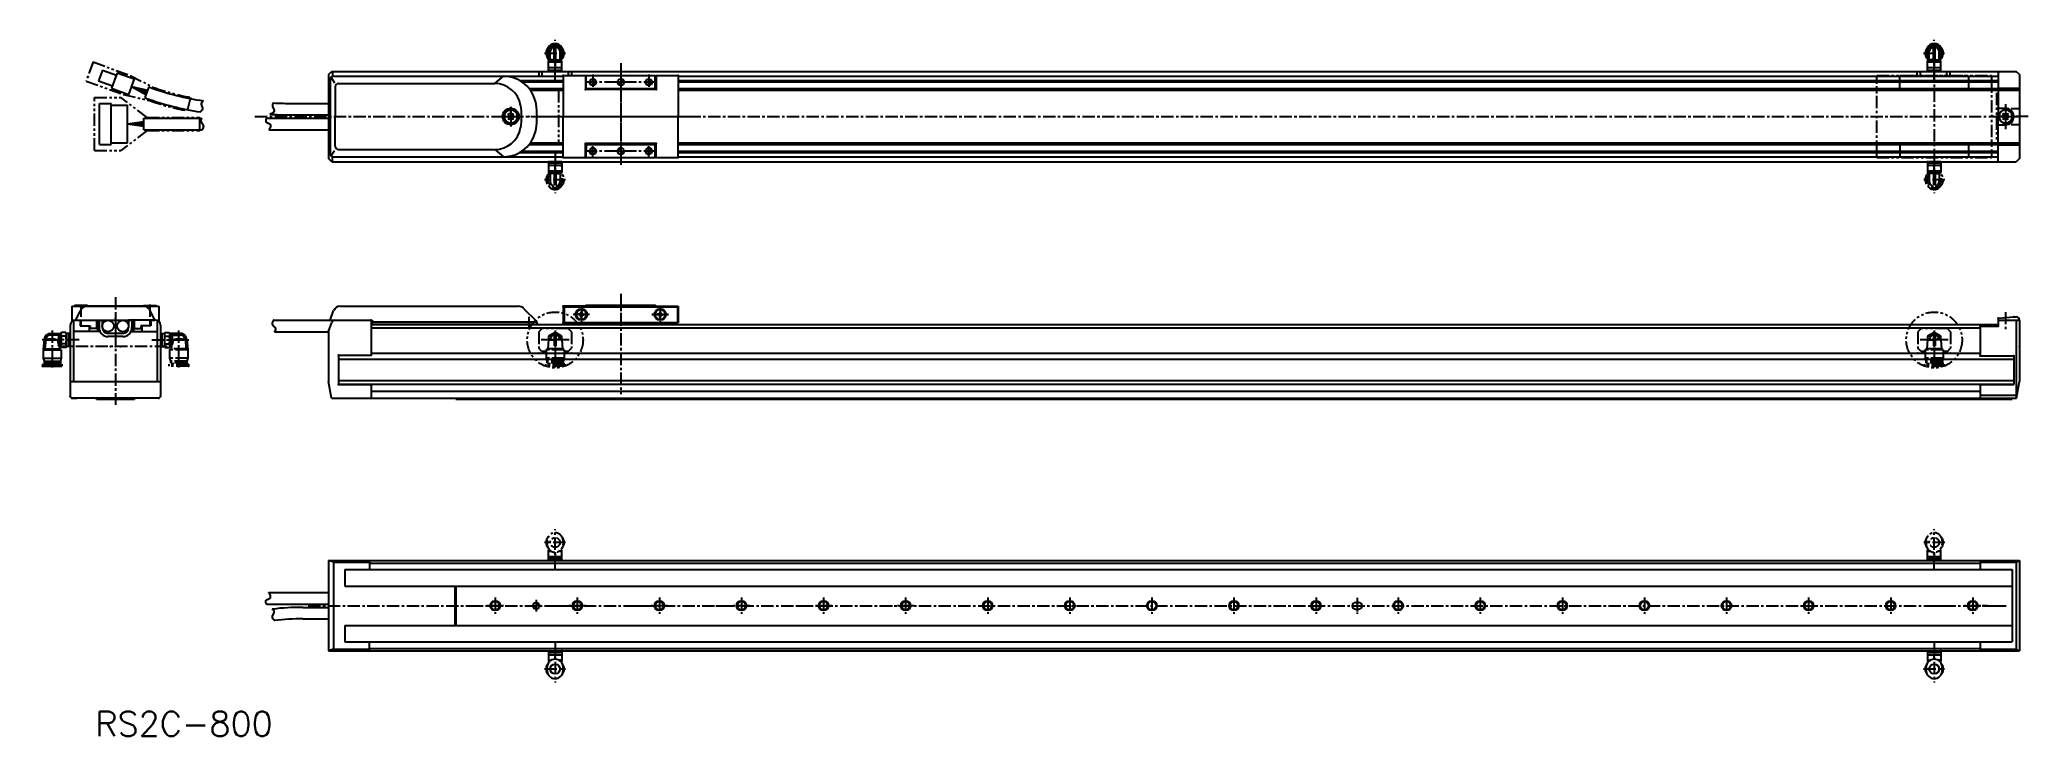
# Model space of a CAD drawing. Extents: x -697 to 514, y 95 to 519.
import ezdxf

# ---------------------------------------------------------------- set-up
doc = ezdxf.new("R2010")
doc.units = 0
for name, pattern in [('CENTER', [12, 7.5, -1.5, 1.5, -1.5]), ('CONTINOUS', [0]), ('PHANTOM', [15, 7.5, -1.5, 1.5, -1.5, 1.5, -1.5])]:
    doc.linetypes.add(name, pattern=pattern)
doc.layers.get('0').update_dxf_attribs({"linetype": 'CONTINUOUS'})
doc.layers.add('CENTER', color=1, linetype='CENTER')
doc.styles.get("Standard").update_dxf_attribs({"font": 'txt', "bigfont": 'EXTFONT'})

msp = doc.modelspace()

# ---------------------------------------------------------------- texts
at = {"color": 7, "linetype": 'CONTINOUS'}
msp.add_text('RS2C-800', height=15, dxfattribs=at).set_placement((-663, 94.6))

# ---------------------------------------------------------------- blocks, each defined once
blk = doc.blocks.new('*U2')
at = {"color": 7, "linetype": 'CONTINUOUS'}
for p, q in [((-345, 492.8), (-343, 492.8)), ((-345, 492.8), (-344.4, 491.4)), ((-343, 490.8), (-344.4, 491.4)), ((-343, 492.8), (-343, 491.4)), ((-343, 491.4), (-343, 490.8))]:
    blk.add_line(p, q, dxfattribs=at)
for points in [[(-345, 492.8), (-345, 492.8), (-343, 492.8)], [(-345, 492.8), (-344.4, 491.4), (-343, 491.4)]]:
    blk.add_solid(points, dxfattribs=at)
at = {"color": 7, "linetype": 'CONTINUOUS', "extrusion": (0, 0, -1)}
for points in [[(345, 492.8), (343, 492.8), (343, 491.4)], [(344.4, 491.4), (343, 491.4), (343, 490.8)]]:
    blk.add_solid(points, dxfattribs=at)
blk = doc.blocks.new('*U3')
at = {"color": 7, "linetype": 'CONTINUOUS'}
for p, q in [((-343, 494.8), (-343, 494.2)), ((-341.6, 494.2), (-343, 494.8)), ((-343, 494.2), (-343, 492.8)), ((-343, 492.8), (-341, 492.8)), ((-341.6, 494.2), (-341, 492.8))]:
    blk.add_line(p, q, dxfattribs=at)
for points in [[(-343, 494.8), (-343, 494.2), (-341.6, 494.2)], [(-343, 494.2), (-343, 492.8), (-341, 492.8)], [(-343, 492.8), (-343, 492.8), (-341, 492.8)]]:
    blk.add_solid(points, dxfattribs=at)
at = {"color": 7, "linetype": 'CONTINUOUS', "extrusion": (0, 0, -1)}
blk.add_solid([(343, 494.2), (341.6, 494.2), (341, 492.8)], dxfattribs=at)
blk = doc.blocks.new('*U4')
at = {"color": 7, "linetype": 'CONTINUOUS'}
for p, q in [((-344.4, 452.2), (-345, 450.8)), ((-345, 450.8), (-343, 450.8)), ((-343, 452.8), (-344.4, 452.2)), ((-343, 452.2), (-343, 452.8)), ((-343, 452.2), (-343, 450.8))]:
    blk.add_line(p, q, dxfattribs=at)
for points in [[(-344.4, 452.2), (-345, 450.8), (-343, 450.8)], [(-345, 450.8), (-345, 450.8), (-343, 450.8)], [(-343, 452.8), (-344.4, 452.2), (-343, 452.2)]]:
    blk.add_solid(points, dxfattribs=at)
at = {"color": 7, "linetype": 'CONTINUOUS', "extrusion": (0, 0, -1)}
blk.add_solid([(344.4, 452.2), (343, 452.2), (343, 450.8)], dxfattribs=at)
blk = doc.blocks.new('*U5')
at = {"color": 7, "linetype": 'CONTINUOUS'}
for p, q in [((-343, 450.8), (-341, 450.8)), ((-343, 450.8), (-343, 449.4)), ((-341.6, 449.4), (-343, 448.8)), ((-343, 448.8), (-343, 449.4)), ((-341, 450.8), (-341.6, 449.4))]:
    blk.add_line(p, q, dxfattribs=at)
for points in [[(-343, 450.8), (-343, 450.8), (-341, 450.8)], [(-343, 450.8), (-343, 449.4), (-341.6, 449.4)]]:
    blk.add_solid(points, dxfattribs=at)
at = {"color": 7, "linetype": 'CONTINUOUS', "extrusion": (0, 0, -1)}
for points in [[(343, 450.8), (341, 450.8), (341.6, 449.4)], [(343, 449.4), (341.6, 449.4), (343, 448.8)]]:
    blk.add_solid(points, dxfattribs=at)
blk = doc.blocks.new('*X7')
at = {"color": 0, "linetype": 'CONTINOUS'}
for p, q in [((-396.5, 173.8), (-396.4, 174)), ((-396.4, 173.4), (-395.9, 174)), ((-396.3, 173.1), (-395.5, 174)), ((-396.2, 172.8), (-395, 174)), ((-396, 172.6), (-394.6, 174)), ((-395.7, 172.4), (-394.5, 173.6)), ((-395.4, 172.2), (-394.5, 173.1)), ((-395.1, 172.1), (-394.5, 172.7)), ((-394.8, 172), (-394.5, 172.2)), ((-394.5, 175.8), (-394.4, 176)), ((-394.5, 175.4), (-394, 175.9)), ((-394.5, 174.9), (-393.7, 175.8)), ((-394.5, 174.5), (-393.4, 175.6)), ((-394.5, 174), (-393.1, 175.4)), ((-394.1, 174), (-392.9, 175.2)), ((-393.7, 174), (-392.7, 174.9)), ((-393.2, 174), (-392.6, 174.6)), ((-392.8, 174), (-392.5, 174.2))]:
    blk.add_line(p, q, dxfattribs=at)

# ---------------------------------------------------------------- linework, layer by layer
at = {"color": 7, "linetype": 'CONTINOUS'}
for p, q in [((-386, 506.4), (-386, 511.2)), ((-383.5, 505.8), (-383.5, 515.8)), ((-382.5, 505.8), (-382.5, 515.8)), ((-380, 506.4), (-380, 511.2)), ((454, 506.4), (454, 511.2)), ((456.5, 505.8), (456.5, 515.8)), ((457.5, 505.8), (457.5, 515.8)), ((460, 506.4), (460, 511.2)), ((-658.7, 500.1), (-661.1, 493.5)), ((-658.7, 500.1), (-650.2, 497)), ((-649.7, 498.4), (-653.2, 489)), ((-649.7, 498.4), (-639.4, 494.7)), ((-519, 499.3), (-521, 497.3)), ((-521, 497.3), (-521, 446.3)), ((-519, 499.3), (-488, 499.3)), ((-518.5, 499.3), (-518.5, 496.5)), ((-491, 499.3), (496, 499.3)), ((-393, 499.3), (-393, 496.3)), ((-391, 499.3), (-391, 496.3)), ((-387, 505.8), (-386, 506.4)), ((-387, 499.3), (-387, 505.8)), ((-387, 505.8), (-379, 505.8)), ((-387, 505), (-379, 505)), ((-387, 501.6), (-379, 501.6)), ((-387, 500.1), (-379, 500.1)), ((-387, 499.3), (-379, 499.3)), ((-383.5, 506.4), (-386, 506.4)), ((-383, 504.6), (-383, 501.9)), ((-382.5, 506.4), (-380, 506.4)), ((-379, 505.8), (-380, 506.4)), ((-379, 499.3), (-379, 505.8)), ((-378, 496.8), (-364.5, 496.8)), ((-378, 496.8), (-378, 471.8)), ((-375, 499.3), (-375, 496.8)), ((-373, 499.3), (-373, 496.8)), ((-364.5, 496.8), (-364.5, 488.3)), ((-364, 496.8), (-322, 496.8)), ((-364, 488.3), (-364, 496.8)), ((-322, 488.3), (-322, 496.8)), ((-321.5, 496.8), (-321.5, 494.8)), ((-321.5, 496.8), (-321.5, 488.3)), ((-321.5, 496.8), (-308, 496.8)), ((-308, 496.8), (-308, 471.8)), ((446.5, 499.3), (446.5, 496.3)), ((448.5, 499.3), (448.5, 496.3)), ((453, 505.8), (454, 506.4)), ((453, 499.3), (453, 505.8)), ((453, 505.8), (461, 505.8)), ((453, 505), (461, 505)), ((453, 501.6), (461, 501.6)), ((453, 500.1), (461, 500.1)), ((453, 499.3), (461, 499.3)), ((456.5, 506.4), (454, 506.4)), ((457, 504.6), (457, 501.9)), ((457.5, 506.4), (460, 506.4)), ((461, 505.8), (460, 506.4)), ((461, 499.3), (461, 505.8)), ((464.5, 499.3), (464.5, 496.3)), ((466.5, 499.3), (466.5, 496.3)), ((496, 499.3), (507, 499.3)), ((496, 499.3), (496, 471.8)), ((509, 497.3), (507, 499.3)), ((509, 497.3), (509, 446.3)), ((-661.1, 493.5), (-652.6, 490.4)), ((-653.2, 489), (-642.8, 485.3)), ((-639.4, 494.7), (-642.8, 485.3)), ((-641.1, 490), (-631.3, 487.5)), ((-641.1, 490), (-631.7, 486.5)), ((-641.1, 490), (-631.5, 487.2)), ((-641.1, 490), (-631.6, 486.9)), ((-641.1, 490), (-631.2, 487.9)), ((-641.1, 490), (-632.2, 485.2)), ((-641.1, 490), (-631.8, 486.2)), ((-641.1, 490), (-632.1, 485.6)), ((-641.1, 490), (-631.9, 485.9)), ((-641.1, 490), (-631.7, 486.5)), ((-630.5, 489.8), (-632.9, 483.3)), ((-630.5, 489.8), (-629.4, 489.4)), ((-521, 494.3), (-520.1, 494.3)), ((-521, 485.3), (-520.2, 485.3)), ((-520, 494.3), (-520, 449.3)), ((-519.5, 495.6), (-517.3, 492.4)), ((-518, 496.3), (-414.4, 496.3)), ((-516.9, 489.9), (-516.9, 471.8)), ((-514.9, 491.9), (-419.8, 491.9)), ((-503, 496.3), (-378, 496.3)), ((-419.8, 491.9), (-414.4, 496.3)), ((-404.4, 493.7), (-378, 493.7)), ((-403.8, 493.3), (-378, 493.3)), ((-403.1, 492.9), (-378, 492.9)), ((-398.5, 488.8), (-378, 488.8)), ((-397.6, 487.8), (-378, 487.8)), ((-364, 496.5), (-364.5, 496.5)), ((-321.5, 488.3), (-364.5, 488.3)), ((-364, 488.8), (-364, 491.8)), ((-364, 488.8), (-322, 488.8)), ((-348, 488.3), (-348, 488.8)), ((-338, 488.3), (-338, 488.8)), ((-322, 496.5), (-321.5, 496.5)), ((-321.5, 490.8), (-321.5, 488.3)), ((-308, 496.3), (496, 496.3)), ((-308, 493.7), (496, 493.7)), ((-308, 493.3), (496, 493.3)), ((-308, 492.9), (496, 492.9)), ((-308, 488.8), (496, 488.8)), ((-308, 487.8), (496, 487.8)), ((496, 489), (509, 489)), ((496, 487.8), (509, 487.8)), ((-660.5, 479.8), (-653.5, 479.8)), ((-660.5, 454.8), (-660.5, 479.8)), ((-653.5, 454.8), (-653.5, 479.8)), ((-653.5, 478.8), (-643.5, 478.8)), ((-643.5, 455.8), (-643.5, 478.8)), ((-632.9, 483.3), (-631.8, 482.9)), ((-544.7, 479.8), (-521, 479.8)), ((-544.7, 472.8), (-521, 472.8)), ((-411.2, 473.6), (-411.8, 472.9)), ((-411.8, 472.9), (-411.3, 472.5)), ((-410.7, 473.1), (-411.2, 473.6)), ((-408.9, 473.6), (-409.4, 473.1)), ((-408.2, 472.9), (-408.9, 473.6)), ((-408.7, 472.5), (-408.2, 472.9)), ((496.5, 476.8), (500.5, 476.8)), ((499.3, 473.6), (498.7, 472.9)), ((498.7, 472.9), (499.2, 472.5)), ((499.8, 473.1), (499.3, 473.6)), ((501.6, 473.6), (501.1, 473.1)), ((502.3, 472.9), (501.6, 473.6)), ((501.8, 472.5), (502.3, 472.9)), ((503.8, 476.6), (509, 476.6)), ((-643.5, 467.3), (-633.5, 468.7)), ((-643.5, 467.3), (-633.5, 468.3)), ((-643.5, 467.3), (-633.5, 468)), ((-643.5, 467.3), (-633.5, 467.6)), ((-643.5, 467.3), (-633.5, 466.9)), ((-643.5, 467.3), (-633.5, 466.6)), ((-643.5, 467.3), (-633.5, 466.2)), ((-643.5, 467.3), (-633.5, 465.9)), ((-643.5, 467.3), (-633.5, 467.3)), ((-643.5, 467.3), (-633.5, 467.3)), ((-633.5, 470.8), (-598.4, 470.8)), ((-633.5, 463.8), (-633.5, 470.8)), ((-633.5, 463.8), (-598, 463.8)), ((-558.6, 470.8), (-521, 470.8)), ((-557.3, 463.8), (-521, 463.8)), ((-516.9, 453.7), (-516.9, 471.8)), ((-411.3, 471.1), (-411.8, 470.6)), ((-411.8, 470.6), (-411.2, 470)), ((-411.2, 470), (-410.7, 470.5)), ((-409.4, 470.5), (-408.9, 470)), ((-408.9, 470), (-408.2, 470.6)), ((-408.2, 470.6), (-408.7, 471.1)), ((-378, 446.8), (-378, 471.8)), ((-308, 446.8), (-308, 471.8)), ((496, 444.3), (496, 471.8)), ((496.5, 466.8), (500.5, 466.8)), ((499.2, 471.1), (498.7, 470.6)), ((498.7, 470.6), (499.3, 470)), ((499.3, 470), (499.8, 470.5)), ((501.1, 470.5), (501.6, 470)), ((501.6, 470), (502.3, 470.6)), ((502.3, 470.6), (501.8, 471.1)), ((503.8, 467), (509, 467)), ((-660.5, 454.8), (-653.5, 454.8)), ((-653.5, 455.8), (-643.5, 455.8)), ((-521, 458.3), (-520.2, 458.3)), ((-521, 449.3), (-520.1, 449.3)), ((-519.5, 448), (-517.3, 451.2)), ((-514.9, 451.7), (-419.8, 451.7)), ((-419.8, 451.7), (-414.4, 447.3)), ((-404.5, 449.9), (-378, 449.9)), ((-403.5, 450.3), (-378, 450.3)), ((-402.9, 450.7), (-378, 450.7)), ((-398.8, 454.8), (-378, 454.8)), ((-397.7, 455.8), (-378, 455.8)), ((-321.5, 455.3), (-364.5, 455.3)), ((-364.5, 446.8), (-364.5, 455.3)), ((-364, 446.8), (-364, 455.3)), ((-364, 454.8), (-364, 451.8)), ((-364, 454.8), (-322, 454.8)), ((-348, 454.8), (-348, 455.3)), ((-338, 454.8), (-338, 455.3)), ((-322, 446.8), (-322, 455.3)), ((-321.5, 446.8), (-321.5, 455.3)), ((-308, 455.8), (496, 455.8)), ((-308, 454.8), (496, 454.8)), ((-308, 450.7), (496, 450.7)), ((-308, 450.3), (496, 450.3)), ((-308, 449.9), (496, 449.9)), ((496, 455.8), (509, 455.8)), ((496, 454.6), (509, 454.6)), ((-519, 444.3), (-521, 446.3)), ((-519, 444.3), (-488, 444.3)), ((-518.5, 444.3), (-518.5, 447.1)), ((-518, 447.3), (-414.4, 447.3)), ((-503, 447.3), (-378, 447.3)), ((-491, 444.3), (496, 444.3)), ((-378, 446.8), (-364.5, 446.8)), ((-364, 446.8), (-322, 446.8)), ((-321.5, 446.8), (-308, 446.8)), ((-308, 447.3), (496, 447.3)), ((496, 444.3), (507, 444.3)), ((509, 446.3), (507, 444.3)), ((-677.3, 356.3), (-677.3, 347.3)), ((-677.3, 356.3), (-624.3, 356.3)), ((-667.8, 356.8), (-675.8, 356.8)), ((-675.8, 356.8), (-675.8, 356.3)), ((-674.9, 347.8), (-672.3, 353.4)), ((-667.8, 356.8), (-667.8, 356.3)), ((-633.9, 356.3), (-667.8, 356.3)), ((-667.3, 356.3), (-667.3, 356.2)), ((-634.3, 356.3), (-634.3, 356.3)), ((-633.8, 356.8), (-625.8, 356.8)), ((-633.8, 356.8), (-633.8, 356.3)), ((-626.8, 347.8), (-629.4, 353.4)), ((-625.8, 356.8), (-625.8, 356.3)), ((-624.3, 356.3), (-624.3, 347.3)), ((-520, 347.8), (-517.9, 353.7)), ((-514.1, 356.3), (-405.5, 356.3)), ((-402, 354.8), (-394.6, 347.5)), ((-378, 356.3), (-378, 346.3)), ((-364, 356.3), (-378, 356.3)), ((-308.5, 355.8), (-377.5, 355.8)), ((-377.5, 355.8), (-377.5, 346.3)), ((-368, 351.5), (-368.8, 351.5)), ((-368.8, 351.5), (-368.8, 351)), ((-367.3, 353), (-366.8, 353)), ((-367.3, 353), (-367.3, 352.3)), ((-366.8, 353), (-366.8, 352.3)), ((-366, 351.5), (-365.3, 351.5)), ((-365.3, 351.5), (-365.3, 351)), ((-364, 356.8), (-322, 356.8)), ((-322, 356.8), (-364, 356.8)), ((-364, 356.8), (-364, 355.8)), ((-322, 356.8), (-322, 355.8)), ((-322, 356.3), (-308, 356.3)), ((-320, 351.5), (-320.8, 351.5)), ((-320.8, 351.5), (-320.8, 351)), ((-319.3, 353), (-318.8, 353)), ((-319.3, 353), (-319.3, 352.3)), ((-318.8, 353), (-318.8, 352.3)), ((-318, 351.5), (-317.3, 351.5)), ((-317.3, 351.5), (-317.3, 351)), ((-308.5, 355.8), (-308.5, 346.3)), ((-308, 356.3), (-308, 346.3)), ((-690.3, 339.8), (-684, 339.8)), ((-684.8, 339.8), (-685.4, 338.8)), ((-684.8, 339.8), (-684.8, 331.8)), ((-683.7, 340.4), (-684, 339.8)), ((-684, 339.8), (-684, 331.8)), ((-681, 340.4), (-683.7, 340.4)), ((-681, 340.4), (-680.6, 339.8)), ((-680.6, 339.8), (-680.6, 331.8)), ((-678.3, 339.8), (-680.6, 339.8)), ((-679.1, 339.8), (-679.1, 331.8)), ((-678.3, 344.8), (-678.3, 303.4)), ((-678.3, 339.8), (-678.3, 331.8)), ((-676.3, 347.6), (-676.3, 310.6)), ((-660.8, 341), (-676.3, 341)), ((-675.3, 347.8), (-658.8, 347.8)), ((-674.9, 347.8), (-671.8, 347.8)), ((-672.3, 347.8), (-672.3, 344.3)), ((-672.3, 344.3), (-666.8, 344.3)), ((-671.8, 347.8), (-671.8, 344.3)), ((-671.8, 344.3), (-666.3, 344.3)), ((-666.8, 344.3), (-666.8, 341)), ((-661.8, 341), (-666.8, 341)), ((-666.3, 344.3), (-666.3, 342.8)), ((-662.3, 342.8), (-666.3, 342.8)), ((-662.3, 347.8), (-662.3, 342.8)), ((-662.3, 347.8), (-639.3, 347.8)), ((-661.8, 347.8), (-661.8, 341)), ((-660.8, 347.8), (-660.8, 343.3)), ((-658.8, 347.8), (-658.8, 343.3)), ((-646.3, 339.8), (-655.3, 339.8)), ((-642.8, 347.8), (-642.8, 343.3)), ((-626.3, 347.8), (-642.8, 347.8)), ((-640.8, 347.8), (-640.8, 343.3)), ((-640.8, 341), (-625.3, 341)), ((-639.8, 347.8), (-639.8, 341)), ((-639.8, 341), (-634.8, 341)), ((-639.3, 347.8), (-639.3, 342.8)), ((-639.3, 342.8), (-635.3, 342.8)), ((-635.3, 344.3), (-635.3, 342.8)), ((-629.8, 344.3), (-635.3, 344.3)), ((-629.3, 344.3), (-634.8, 344.3)), ((-634.8, 344.3), (-634.8, 341)), ((-629.8, 347.8), (-629.8, 344.3)), ((-629.8, 347.8), (-626.8, 347.8)), ((-629.3, 347.8), (-629.3, 344.3)), ((-625.3, 347.6), (-625.3, 310.6)), ((-623.3, 344.8), (-623.3, 301.3)), ((-554.4, 347.8), (-509.4, 347.8)), ((-554, 340.8), (-521.3, 340.8)), ((-521, 341), (-519, 346.5)), ((-521, 341), (-521, 310.6)), ((-520, 347.8), (-494.5, 347.8)), ((-517.1, 347.8), (-495, 347.8)), ((-495, 347.8), (-495, 326.6)), ((-494.9, 345.1), (496, 345.1)), ((-494.9, 343.1), (485, 343.1)), ((-494.5, 347.8), (-494.5, 345.3)), ((-494.5, 346.9), (-394.2, 346.9)), ((-494.5, 345.3), (-394, 345.3)), ((-394, 346.1), (-394, 345.3)), ((-308, 346.3), (-378, 346.3)), ((-368, 351), (-368.8, 351)), ((-367.3, 349.5), (-367.3, 350.3)), ((-367.3, 349.5), (-366.8, 349.5)), ((-366.8, 349.5), (-366.8, 350.3)), ((-366, 351), (-365.3, 351)), ((-364, 346.2), (-364, 345.1)), ((-364, 346.1), (-322, 346.1)), ((-322, 346.2), (-322, 345.1)), ((-320, 351), (-320.8, 351)), ((-319.3, 349.5), (-319.3, 350.3)), ((-319.3, 349.5), (-318.8, 349.5)), ((-318.8, 349.5), (-318.8, 350.3)), ((-318, 351), (-317.3, 351)), ((485, 344.1), (496, 344.1)), ((485, 344.1), (485, 326.1)), ((496, 349.1), (505.5, 349.9)), ((496, 349), (496, 344.1)), ((496, 347.8), (509, 347.8)), ((505.5, 349.9), (507, 349.9)), ((507, 347.8), (507, 300.3)), ((509, 347.9), (509, 310.6)), ((-694.3, 336.1), (-694.8, 329.8)), ((-694.8, 329.8), (-693.8, 330.4)), ((-694.8, 329.8), (-694.8, 324.8)), ((-694.8, 329.8), (-683.8, 329.8)), ((-693.3, 336.1), (-693.8, 330.4)), ((-693.8, 330.4), (-684.8, 330.4)), ((-693.3, 335.8), (-686, 335.8)), ((-685.4, 338.8), (-690.3, 338.8)), ((-686, 335.8), (-685.4, 332.8)), ((-685.4, 338.8), (-685.4, 332.8)), ((-684.8, 331.8), (-685.4, 332.8)), ((-685, 332.1), (-684.8, 330.4)), ((-684.8, 331.8), (-684, 331.8)), ((-683.8, 329.8), (-684.8, 330.4)), ((-683.7, 331.2), (-684, 331.8)), ((-683.8, 329.8), (-683.8, 324.8)), ((-681, 338.1), (-683.7, 338.1)), ((-681, 333.5), (-683.7, 333.5)), ((-681, 331.2), (-683.7, 331.2)), ((-681, 331.2), (-680.6, 331.8)), ((-678.3, 331.8), (-680.6, 331.8)), ((-646.3, 337.8), (-655.3, 337.8)), ((-494.9, 327.8), (485, 327.8)), ((-695.2, 321), (-695.2, 319.8)), ((-695.2, 321), (-683.4, 321)), ((-695.2, 319.8), (-683.4, 319.8)), ((-694.8, 324.8), (-694.3, 322.8)), ((-694.8, 324.8), (-683.8, 324.8)), ((-694.3, 322.8), (-694.3, 321.8)), ((-694.3, 322.8), (-684.3, 322.8)), ((-694.3, 321.8), (-684.3, 321.8)), ((-692.8, 321.8), (-692.8, 321)), ((-685.8, 321.8), (-685.8, 321)), ((-683.8, 324.8), (-684.3, 322.8)), ((-684.3, 322.8), (-684.3, 321.8)), ((-683.4, 321), (-683.4, 319.8)), ((-515, 326.6), (-495, 326.6)), ((-515, 326.6), (-515, 308.6)), ((-514.8, 324), (505.5, 324)), ((485, 326.1), (505.5, 326.1)), ((505.5, 326.1), (505.5, 311.3)), ((-678.3, 310.6), (-623.3, 310.6)), ((-678.3, 308.6), (-678.3, 301.3)), ((-519.2, 300.3), (-521, 310.6)), ((-515, 308.6), (-495, 308.6)), ((-514.8, 311.1), (505.5, 311.1)), ((-514.8, 308.8), (505.5, 308.8)), ((-495, 308.6), (-495, 300.3)), ((-494.9, 304.6), (485, 304.6)), ((485, 308.6), (505.5, 308.6)), ((485, 308.6), (485, 300.3)), ((505.5, 311.3), (505.5, 308.6)), ((507.2, 300.3), (509, 310.6)), ((-678.3, 301.3), (-677.3, 300.3)), ((-678.3, 301.3), (-677.3, 300.3)), ((-624.3, 300.3), (-677.3, 300.3)), ((-677.3, 300.3), (-674.3, 300.3)), ((-662.8, 300.3), (-638.8, 300.3)), ((-662.4, 299.8), (-662.8, 300.2)), ((-662.4, 299.8), (-639.2, 299.8)), ((-638.8, 300.2), (-639.2, 299.8)), ((-623.3, 301.3), (-624.3, 300.3)), ((-519.2, 300.3), (-495, 300.3)), ((-494.9, 300.3), (485, 300.3)), ((-443.5, 300.3), (-443.5, 299.8)), ((-443.5, 299.8), (-257.9, 299.8)), ((-282, 299.8), (504.5, 299.8)), ((485, 302.2), (507, 302.2)), ((485, 300.3), (507.2, 300.3)), ((504.5, 300.3), (504.5, 299.8)), ((504.5, 300.3), (506.2, 300.3)), ((-521, 201.5), (-521, 146.5)), ((-521, 201.5), (509, 201.5)), ((-518, 200.5), (-521, 201.5)), ((-518, 200.5), (-518, 147.5)), ((-518, 200.5), (-496, 200.5)), ((-511, 196), (-511, 186)), ((-511, 196), (504.5, 196)), ((-496, 201.5), (-496, 196)), ((-496, 200), (485, 200)), ((485, 201.5), (485, 196)), ((485, 200.5), (507, 200.5)), ((504.5, 196), (504.5, 152)), ((507, 200.5), (509, 201.5)), ((507, 200.5), (507, 147.5)), ((509, 201.5), (509, 146.5)), ((-557.3, 182), (-521, 182)), ((-511, 186), (504.5, 186)), ((-444, 186), (-444, 162)), ((-443.5, 186), (-443.5, 162)), ((-558.6, 175), (-521, 175)), ((-536.7, 173), (-521, 173)), ((-536.7, 166), (-521, 166)), ((-511, 162), (504.5, 162)), ((-511, 162), (-511, 152)), ((-518, 147.5), (-521, 146.5)), ((-521, 146.5), (509, 146.5)), ((-518, 147.5), (-496, 147.5)), ((-511, 152), (504.5, 152)), ((-496, 146.5), (-496, 152)), ((-496, 148), (485, 148)), ((-387, 146.5), (-387, 140)), ((-387, 146.5), (-379, 146.5)), ((-387, 145.7), (-379, 145.7)), ((-379, 146.5), (-379, 140)), ((453, 146.5), (453, 140)), ((453, 146.5), (461, 146.5)), ((453, 145.7), (461, 145.7)), ((461, 146.5), (461, 140)), ((485, 152), (485, 146.5)), ((485, 147.5), (507, 147.5)), ((507, 147.5), (509, 146.5)), ((-387.9, 134.5), (-387.9, 136.5)), ((-387, 144.2), (-379, 144.2)), ((-387, 140.8), (-385.4, 140.8)), ((-387, 140), (-386.7, 139.8)), ((-387, 140), (-386.4, 140)), ((-383, 141.4), (-383, 143.8)), ((-379, 140.8), (-380.7, 140.8)), ((-379, 140), (-379.6, 140)), ((-379, 140), (-379.4, 139.8)), ((-378.1, 134.5), (-378.1, 136.5)), ((452.1, 134.5), (452.1, 136.5)), ((453, 144.2), (461, 144.2)), ((453, 140.8), (454.6, 140.8)), ((453, 140), (453.3, 139.8)), ((453, 140), (453.6, 140)), ((457, 141.4), (457, 143.8)), ((461, 140.8), (459.3, 140.8)), ((461, 140), (460.4, 140)), ((461, 140), (460.6, 139.8)), ((461.9, 134.5), (461.9, 136.5))]:
    msp.add_line(p, q, dxfattribs=at)
at = {"color": 3, "linetype": 'PHANTOM'}
for p, q in [((-664.4, 505), (-668.6, 493.4)), ((-664.4, 505), (-641.8, 496.8)), ((-641.8, 496.8), (-627.5, 489.4)), ((422, 496.8), (492, 496.8)), ((422, 446.8), (422, 496.8)), ((436, 488.8), (436, 496.8)), ((436, 496.8), (478, 496.8)), ((478, 488.8), (478, 496.8)), ((492, 496.8), (492, 446.8)), ((-668.6, 493.4), (-646, 485.2)), ((-646, 485.2), (-630.3, 481.6)), ((-381, 487.8), (-381, 455.8)), ((436, 488.8), (478, 488.8)), ((495, 486.3), (495, 457.4)), ((-663.5, 451.1), (-663.5, 483.4)), ((-663.5, 483.4), (-647.5, 483.4)), ((-631.5, 471.2), (-647.5, 483.4)), ((-605, 483.3), (-607.2, 475.3)), ((-631.5, 463.3), (-647.5, 451.1)), ((-631.5, 471.2), (-599.5, 471.2)), ((-631.5, 463.3), (-599.5, 463.3)), ((-599.5, 463.3), (-599.5, 471.2)), ((-663.5, 451.1), (-647.5, 451.1)), ((436, 454.8), (436, 446.8)), ((436, 454.8), (478, 454.8)), ((478, 446.8), (478, 454.8)), ((-387, 444.3), (-387, 437.8)), ((-379, 444.3), (-387, 444.3)), ((-379, 443.5), (-387, 443.5)), ((-379, 442), (-387, 442)), ((-379, 438.6), (-387, 438.6)), ((-379, 437.8), (-387, 437.8)), ((-387, 437.8), (-386, 437.2)), ((-386, 437.2), (-386, 432.4)), ((-383.5, 437.2), (-386, 437.2)), ((-383.5, 437.8), (-383.5, 427.8)), ((-383, 438.9), (-383, 441.6)), ((-382.5, 437.8), (-382.5, 427.8)), ((-382.5, 437.2), (-380, 437.2)), ((-379, 437.8), (-380, 437.2)), ((-380, 437.2), (-380, 432.4)), ((-379, 444.3), (-379, 437.8)), ((422, 446.8), (492, 446.8)), ((453, 444.3), (453, 437.8)), ((461, 444.3), (453, 444.3)), ((461, 443.5), (453, 443.5)), ((461, 442), (453, 442)), ((461, 438.6), (453, 438.6)), ((461, 437.8), (453, 437.8)), ((453, 437.8), (454, 437.2)), ((454, 437.2), (454, 432.4)), ((456.5, 437.2), (454, 437.2)), ((456.5, 437.8), (456.5, 427.8)), ((457, 438.9), (457, 441.6)), ((457.5, 437.8), (457.5, 427.8)), ((457.5, 437.2), (460, 437.2)), ((461, 437.8), (460, 437.2)), ((460, 437.2), (460, 432.4)), ((461, 444.3), (461, 437.8)), ((-623.3, 339.8), (-621, 339.8)), ((-623.3, 339.8), (-623.3, 331.8)), ((-622.5, 339.8), (-622.5, 331.8)), ((-620.7, 340.4), (-621, 339.8)), ((-621, 339.8), (-621, 331.8)), ((-620.7, 340.4), (-618, 340.4)), ((-618, 340.4), (-617.6, 339.8)), ((-611.4, 339.8), (-617.6, 339.8)), ((-617.6, 339.8), (-617.6, 331.8)), ((-616.8, 339.8), (-616.3, 338.8)), ((-616.8, 339.8), (-616.8, 331.8)), ((-391, 342.8), (-393, 340.8)), ((-393, 340.8), (-393, 330.8)), ((-375, 342.8), (-391, 342.8)), ((-383, 340.4), (-387, 338.1)), ((-383.5, 339.8), (-383.5, 329.8)), ((-379, 338.1), (-383, 340.4)), ((-382.5, 339.8), (-382.5, 329.8)), ((-373, 340.8), (-375, 342.8)), ((-373, 340.8), (-373, 330.8)), ((449, 342.8), (447, 340.8)), ((447, 340.8), (447, 330.8)), ((465, 342.8), (449, 342.8)), ((457, 340.4), (453, 338.1)), ((456.5, 339.8), (456.5, 329.8)), ((461, 338.1), (457, 340.4)), ((457.5, 339.8), (457.5, 329.8)), ((467, 340.8), (465, 342.8)), ((467, 340.8), (467, 330.8)), ((-623.3, 331.8), (-621, 331.8)), ((-620.7, 331.2), (-621, 331.8)), ((-620.7, 338.1), (-618, 338.1)), ((-620.7, 333.5), (-618, 333.5)), ((-620.7, 331.2), (-618, 331.2)), ((-618, 331.2), (-617.6, 331.8)), ((-617.8, 329.8), (-616.8, 330.4)), ((-606.8, 329.8), (-617.8, 329.8)), ((-617.8, 329.8), (-617.8, 324.8)), ((-616.8, 331.8), (-617.6, 331.8)), ((-616.8, 331.8), (-616.3, 332.8)), ((-616.7, 332.1), (-616.8, 330.4)), ((-607.8, 330.4), (-616.8, 330.4)), ((-616.3, 338.8), (-616.3, 332.8)), ((-616.3, 338.8), (-611.4, 338.8)), ((-615.7, 335.8), (-616.3, 332.8)), ((-608.3, 335.8), (-615.7, 335.8)), ((-608.4, 336.1), (-607.8, 330.4)), ((-606.8, 329.8), (-607.8, 330.4)), ((-607.4, 336.1), (-606.8, 329.8)), ((-606.8, 329.8), (-606.8, 324.8)), ((-391, 328.8), (-393, 330.8)), ((-388.5, 328.8), (-391, 328.8)), ((-388.5, 329.8), (-387.5, 330.4)), ((-388.5, 329.8), (-388.5, 324.8)), ((-377.5, 329.8), (-388.5, 329.8)), ((-387, 335.8), (-387.5, 330.4)), ((-383.5, 330.4), (-387.5, 330.4)), ((-387, 338.1), (-387, 335.8)), ((-386, 336.4), (-387, 335.8)), ((-387, 335.8), (-383.5, 335.8)), ((-386, 336.4), (-383.5, 335.9)), ((-380.1, 336.4), (-382.5, 335.9)), ((-378.5, 330.4), (-382.5, 330.4)), ((-380.1, 336.4), (-379, 335.8)), ((-379, 335.8), (-379, 338.1)), ((-379, 335.8), (-378.5, 330.4)), ((-377.5, 329.8), (-378.5, 330.4)), ((-377.5, 329.8), (-377.5, 324.8)), ((-375, 328.8), (-377.5, 328.8)), ((-375, 328.8), (-373, 330.8)), ((449, 328.8), (447, 330.8)), ((451.5, 328.8), (449, 328.8)), ((451.5, 329.8), (452.5, 330.4)), ((451.5, 329.8), (451.5, 324.8)), ((462.5, 329.8), (451.5, 329.8)), ((453, 335.8), (452.5, 330.4)), ((456.5, 330.4), (452.5, 330.4)), ((453, 338.1), (453, 335.8)), ((454, 336.4), (453, 335.8)), ((453, 335.8), (456.5, 335.8)), ((454, 336.4), (456.5, 335.9)), ((459.9, 336.4), (457.5, 335.9)), ((461.5, 330.4), (457.5, 330.4)), ((459.9, 336.4), (461, 335.8)), ((461, 335.8), (461, 338.1)), ((461, 335.8), (461.5, 330.4)), ((462.5, 329.8), (461.5, 330.4)), ((462.5, 329.8), (462.5, 324.8)), ((465, 328.8), (462.5, 328.8)), ((465, 328.8), (467, 330.8)), ((-618.2, 321), (-618.2, 319.8)), ((-606.4, 321), (-618.2, 321)), ((-606.4, 319.8), (-618.2, 319.8)), ((-606.8, 324.8), (-617.8, 324.8)), ((-617.8, 324.8), (-617.3, 322.8)), ((-607.3, 322.8), (-617.3, 322.8)), ((-617.3, 322.8), (-617.3, 321.8)), ((-607.3, 321.8), (-617.3, 321.8)), ((-615.8, 321.8), (-615.8, 321)), ((-608.8, 321.8), (-608.8, 321)), ((-606.8, 324.8), (-607.3, 322.8)), ((-607.3, 322.8), (-607.3, 321.8)), ((-606.4, 321), (-606.4, 319.8)), ((-388.9, 321), (-388.9, 319.8)), ((-377.1, 321), (-388.9, 321)), ((-377.1, 319.8), (-388.9, 319.8)), ((-388.5, 324.8), (-388, 322.8)), ((-377.5, 324.8), (-388.5, 324.8)), ((-378, 322.8), (-388, 322.8)), ((-388, 322.8), (-388, 321.8)), ((-378, 321.8), (-388, 321.8)), ((-386.5, 321.8), (-386.5, 321)), ((-379.5, 321.8), (-379.5, 321)), ((-377.5, 324.8), (-378, 322.8)), ((-378, 322.8), (-378, 321.8)), ((-377.1, 321), (-377.1, 319.8)), ((451.1, 321), (451.1, 319.8)), ((462.9, 321), (451.1, 321)), ((462.9, 319.8), (451.1, 319.8)), ((451.5, 324.8), (452, 322.8)), ((462.5, 324.8), (451.5, 324.8)), ((462, 322.8), (452, 322.8)), ((452, 322.8), (452, 321.8)), ((462, 321.8), (452, 321.8)), ((453.5, 321.8), (453.5, 321)), ((460.5, 321.8), (460.5, 321)), ((462.5, 324.8), (462, 322.8)), ((462, 322.8), (462, 321.8)), ((462.9, 321), (462.9, 319.8)), ((-387.9, 213.5), (-387.9, 211.5)), ((-387, 208), (-386.7, 208.2)), ((-387, 208), (-386.4, 208)), ((-387, 201.5), (-387, 208)), ((-387, 207.2), (-385.4, 207.2)), ((-383, 206.6), (-383, 204.1)), ((-379, 207.2), (-380.7, 207.2)), ((-379, 208), (-379.6, 208)), ((-379, 208), (-379.4, 208.2)), ((-379, 201.5), (-379, 208)), ((-378.1, 213.5), (-378.1, 211.5)), ((452.1, 213.5), (452.1, 211.5)), ((453, 208), (453.3, 208.2)), ((453, 208), (453.6, 208)), ((453, 201.5), (453, 208)), ((453, 207.2), (454.6, 207.2)), ((457, 206.6), (457, 204.1)), ((461, 207.2), (459.3, 207.2)), ((461, 208), (460.4, 208)), ((461, 208), (460.6, 208.2)), ((461, 201.5), (461, 208)), ((461.9, 213.5), (461.9, 211.5)), ((-379, 203.8), (-387, 203.8)), ((-379, 202.3), (-387, 202.3)), ((-379, 201.5), (-387, 201.5)), ((461, 203.8), (453, 203.8)), ((461, 202.3), (453, 202.3)), ((461, 201.5), (453, 201.5))]:
    msp.add_line(p, q, dxfattribs=at)
at = {"color": 7, "linetype": 'CENTER'}
for p, q in [((-394.5, 177.5), (-394.5, 170.5)), ((105.5, 178.9), (105.5, 169.1)), ((105.5, 177.5), (105.5, 170.5))]:
    msp.add_line(p, q, dxfattribs=at)
at = {"color": 7, "linetype": 'CONTINUOUS'}
for p, q in [((104.5, 176), (106.5, 176)), ((104.5, 172), (106.5, 172))]:
    msp.add_line(p, q, dxfattribs=at)
at = {"color": 7}
for points in [[(-597.4, 481.4, 0), (-597.4, 481.4, 0), (-597.5, 481.4, 0), (-597.5, 481.3, 0), (-597.5, 481.3, 0), (-597.5, 481.3, 0), (-597.6, 481.2, 0), (-597.6, 481.2, 0), (-597.6, 481.2, 0), (-597.7, 481.1, 0), (-597.7, 481.1, 0), (-597.7, 481.1, 0), (-597.7, 481, 0), (-597.8, 481, 0), (-597.8, 481, 0), (-597.8, 480.9, 0), (-597.8, 480.9, 0), (-597.9, 480.9, 0), (-597.9, 480.8, 0), (-597.9, 480.8, 0), (-597.9, 480.8, 0), (-598, 480.7, 0), (-598, 480.7, 0), (-598, 480.7, 0), (-598, 480.6, 0), (-598.1, 480.6, 0), (-598.1, 480.6, 0), (-598.1, 480.5, 0), (-598.1, 480.5, 0), (-598.2, 480.5, 0), (-598.2, 480.4, 0), (-598.2, 480.4, 0), (-598.2, 480.3, 0), (-598.2, 480.3, 0), (-598.2, 480.3, 0), (-598.3, 480.2, 0), (-598.3, 480.2, 0), (-598.3, 480.2, 0), (-598.3, 480.1, 0), (-598.3, 480.1, 0), (-598.3, 480, 0), (-598.4, 480, 0), (-598.4, 480, 0), (-598.4, 479.9, 0), (-598.4, 479.9, 0), (-598.4, 479.9, 0), (-598.4, 479.8, 0), (-598.4, 479.8, 0), (-598.4, 479.7, 0), (-598.4, 479.7, 0), (-598.5, 479.7, 0), (-598.5, 479.6, 0), (-598.5, 479.6, 0), (-598.5, 479.5, 0), (-598.5, 479.5, 0), (-598.5, 479.5, 0), (-598.5, 479.4, 0), (-598.5, 479.4, 0), (-598.5, 479.3, 0), (-598.5, 479.3, 0), (-598.5, 479.3, 0), (-598.5, 479.2, 0), (-598.5, 479.2, 0), (-598.5, 479.1, 0), (-598.5, 479.1, 0), (-598.4, 479.1, 0), (-598.4, 479, 0), (-598.4, 479, 0), (-598.4, 479, 0), (-598.4, 478.9, 0), (-598.4, 478.9, 0), (-598.4, 478.8, 0), (-598.4, 478.8, 0), (-598.4, 478.8, 0), (-598.4, 478.7, 0), (-598.3, 478.7, 0), (-598.3, 478.6, 0), (-598.3, 478.6, 0), (-598.3, 478.6, 0), (-598.3, 478.5, 0), (-598.3, 478.5, 0), (-598.3, 478.4, 0), (-598.3, 478.4, 0), (-598.2, 478.4, 0), (-598.2, 478.3, 0), (-598.2, 478.3, 0), (-598.2, 478.2, 0), (-598.2, 478.2, 0), (-598.2, 478.2, 0), (-598.1, 478.1, 0), (-598.1, 478.1, 0), (-598.1, 478, 0), (-598.1, 478, 0), (-598.1, 478, 0), (-598.1, 477.9, 0), (-598, 477.9, 0), (-598, 477.8, 0), (-598, 477.8, 0), (-598, 477.8, 0), (-598, 477.7, 0), (-598, 477.7, 0), (-598, 477.6, 0), (-597.9, 477.6, 0), (-597.9, 477.6, 0), (-597.9, 477.5, 0), (-597.9, 477.5, 0), (-597.9, 477.5, 0), (-597.9, 477.4, 0), (-597.9, 477.4, 0), (-597.8, 477.3, 0), (-597.8, 477.3, 0), (-597.8, 477.3, 0), (-597.8, 477.2, 0), (-597.8, 477.2, 0), (-597.8, 477.1, 0), (-597.8, 477.1, 0), (-597.8, 477.1, 0), (-597.8, 477, 0), (-597.7, 477, 0), (-597.7, 476.9, 0), (-597.7, 476.9, 0), (-597.7, 476.9, 0), (-597.7, 476.8, 0), (-597.7, 476.8, 0), (-597.7, 476.8, 0), (-597.7, 476.7, 0), (-597.7, 476.7, 0), (-597.7, 476.6, 0), (-597.7, 476.6, 0), (-597.7, 476.6, 0), (-597.7, 476.5, 0), (-597.7, 476.5, 0), (-597.7, 476.5, 0), (-597.7, 476.4, 0), (-597.7, 476.4, 0), (-597.7, 476.3, 0), (-597.7, 476.3, 0), (-597.8, 476.3, 0), (-597.8, 476.2, 0), (-597.8, 476.2, 0), (-597.8, 476.2, 0), (-597.8, 476.1, 0), (-597.8, 476.1, 0), (-597.8, 476.1, 0), (-597.8, 476, 0), (-597.9, 476, 0), (-597.9, 475.9, 0), (-597.9, 475.9, 0), (-597.9, 475.9, 0), (-597.9, 475.8, 0), (-598, 475.8, 0), (-598, 475.8, 0), (-598, 475.7, 0), (-598, 475.7, 0), (-598, 475.7, 0), (-598.1, 475.6, 0), (-598.1, 475.6, 0), (-598.1, 475.6, 0), (-598.1, 475.5, 0), (-598.2, 475.5, 0), (-598.2, 475.5, 0), (-598.2, 475.4, 0), (-598.2, 475.4, 0), (-598.3, 475.4, 0), (-598.3, 475.3, 0), (-598.3, 475.3, 0), (-598.4, 475.3, 0), (-598.4, 475.2, 0), (-598.4, 475.2, 0), (-598.5, 475.2, 0), (-598.5, 475.1, 0), (-598.5, 475.1, 0), (-598.5, 475.1, 0), (-598.6, 475.1, 0), (-598.6, 475, 0), (-598.6, 475, 0), (-598.7, 475, 0), (-598.7, 474.9, 0), (-598.7, 474.9, 0), (-598.8, 474.9, 0), (-598.8, 474.9, 0), (-598.8, 474.8, 0), (-598.9, 474.8, 0), (-598.9, 474.8, 0), (-598.9, 474.8, 0), (-599, 474.7, 0), (-599, 474.7, 0), (-599, 474.7, 0), (-599.1, 474.7, 0), (-599.1, 474.6, 0), (-599.1, 474.6, 0), (-599.2, 474.6, 0)], [(-554.5, 480.1, 0), (-554.6, 480.1, 0), (-554.6, 480, 0), (-554.6, 480, 0), (-554.6, 480, 0), (-554.7, 479.9, 0), (-554.7, 479.9, 0), (-554.7, 479.9, 0), (-554.8, 479.8, 0), (-554.8, 479.8, 0), (-554.8, 479.7, 0), (-554.8, 479.7, 0), (-554.9, 479.7, 0), (-554.9, 479.6, 0), (-554.9, 479.6, 0), (-554.9, 479.5, 0), (-554.9, 479.5, 0), (-555, 479.5, 0), (-555, 479.4, 0), (-555, 479.4, 0), (-555, 479.3, 0), (-555, 479.3, 0), (-555.1, 479.3, 0), (-555.1, 479.2, 0), (-555.1, 479.2, 0), (-555.1, 479.1, 0), (-555.1, 479.1, 0), (-555.1, 479, 0), (-555.2, 479, 0), (-555.2, 479, 0), (-555.2, 478.9, 0), (-555.2, 478.9, 0), (-555.2, 478.8, 0), (-555.2, 478.8, 0), (-555.2, 478.7, 0), (-555.2, 478.7, 0), (-555.2, 478.6, 0), (-555.2, 478.6, 0), (-555.2, 478.6, 0), (-555.2, 478.5, 0), (-555.2, 478.5, 0), (-555.2, 478.4, 0), (-555.2, 478.4, 0), (-555.2, 478.3, 0), (-555.2, 478.3, 0), (-555.2, 478.2, 0), (-555.2, 478.2, 0), (-555.2, 478.1, 0), (-555.2, 478.1, 0), (-555.2, 478.1, 0), (-555.1, 478, 0), (-555.1, 478, 0), (-555.1, 477.9, 0), (-555.1, 477.9, 0), (-555.1, 477.8, 0), (-555.1, 477.8, 0), (-555.1, 477.7, 0), (-555.1, 477.7, 0), (-555, 477.7, 0), (-555, 477.6, 0), (-555, 477.6, 0), (-555, 477.5, 0), (-555, 477.5, 0), (-554.9, 477.4, 0), (-554.9, 477.4, 0), (-554.9, 477.3, 0), (-554.9, 477.3, 0), (-554.9, 477.2, 0), (-554.8, 477.2, 0), (-554.8, 477.2, 0), (-554.8, 477.1, 0), (-554.8, 477.1, 0), (-554.8, 477, 0), (-554.7, 477, 0), (-554.7, 476.9, 0), (-554.7, 476.9, 0), (-554.7, 476.9, 0), (-554.7, 476.8, 0), (-554.6, 476.8, 0), (-554.6, 476.7, 0), (-554.6, 476.7, 0), (-554.6, 476.6, 0), (-554.5, 476.6, 0), (-554.5, 476.5, 0), (-554.5, 476.5, 0), (-554.5, 476.5, 0), (-554.5, 476.4, 0), (-554.4, 476.4, 0), (-554.4, 476.3, 0), (-554.4, 476.3, 0), (-554.4, 476.2, 0), (-554.4, 476.2, 0), (-554.3, 476.2, 0), (-554.3, 476.1, 0), (-554.3, 476.1, 0), (-554.3, 476, 0), (-554.3, 476, 0), (-554.3, 476, 0), (-554.3, 475.9, 0), (-554.2, 475.9, 0), (-554.2, 475.8, 0), (-554.2, 475.8, 0), (-554.2, 475.8, 0), (-554.2, 475.7, 0), (-554.2, 475.7, 0), (-554.2, 475.6, 0), (-554.2, 475.6, 0), (-554.2, 475.6, 0), (-554.1, 475.5, 0), (-554.1, 475.5, 0), (-554.1, 475.4, 0), (-554.1, 475.4, 0), (-554.1, 475.4, 0), (-554.1, 475.3, 0), (-554.1, 475.3, 0), (-554.1, 475.2, 0), (-554.1, 475.2, 0), (-554.1, 475.2, 0), (-554.1, 475.1, 0), (-554.1, 475.1, 0), (-554.2, 475.1, 0), (-554.2, 475, 0), (-554.2, 475, 0), (-554.2, 474.9, 0), (-554.2, 474.9, 0), (-554.2, 474.9, 0), (-554.2, 474.8, 0), (-554.2, 474.8, 0), (-554.3, 474.8, 0), (-554.3, 474.7, 0), (-554.3, 474.7, 0), (-554.3, 474.7, 0), (-554.3, 474.6, 0), (-554.4, 474.6, 0), (-554.4, 474.6, 0), (-554.4, 474.5, 0), (-554.4, 474.5, 0), (-554.5, 474.5, 0), (-554.5, 474.4, 0), (-554.5, 474.4, 0), (-554.6, 474.4, 0), (-554.6, 474.3, 0), (-554.6, 474.3, 0), (-554.7, 474.3, 0), (-554.7, 474.3, 0), (-554.7, 474.2, 0), (-554.8, 474.2, 0), (-554.8, 474.2, 0), (-554.8, 474.1, 0), (-554.9, 474.1, 0), (-554.9, 474.1, 0), (-554.9, 474.1, 0), (-555, 474, 0), (-555, 474, 0), (-555.1, 474, 0), (-555.1, 473.9, 0), (-555.1, 473.9, 0), (-555.2, 473.9, 0), (-555.2, 473.9, 0), (-555.3, 473.8, 0), (-555.3, 473.8, 0), (-555.4, 473.8, 0), (-555.4, 473.8, 0), (-555.4, 473.7, 0), (-555.5, 473.7, 0), (-555.5, 473.7, 0), (-555.6, 473.7, 0), (-555.6, 473.6, 0), (-555.7, 473.6, 0), (-555.7, 473.6, 0), (-555.8, 473.6, 0), (-555.8, 473.6, 0), (-555.8, 473.5, 0), (-555.9, 473.5, 0), (-555.9, 473.5, 0), (-556, 473.5, 0), (-556, 473.5, 0), (-556.1, 473.4, 0), (-556.1, 473.4, 0), (-556.2, 473.4, 0), (-556.2, 473.4, 0), (-556.3, 473.4, 0), (-556.3, 473.4, 0), (-556.4, 473.3, 0), (-556.4, 473.3, 0), (-556.4, 473.3, 0), (-556.5, 473.3, 0), (-556.5, 473.3, 0), (-556.6, 473.3, 0), (-556.6, 473.2, 0), (-556.7, 473.2, 0), (-556.7, 473.2, 0)], [(-598.4, 470.8, 0), (-598.4, 470.8, 0), (-598.4, 470.7, 0), (-598.4, 470.7, 0), (-598.4, 470.6, 0), (-598.5, 470.6, 0), (-598.5, 470.6, 0), (-598.5, 470.5, 0), (-598.5, 470.5, 0), (-598.5, 470.5, 0), (-598.5, 470.4, 0), (-598.5, 470.4, 0), (-598.5, 470.3, 0), (-598.5, 470.3, 0), (-598.6, 470.3, 0), (-598.6, 470.2, 0), (-598.6, 470.2, 0), (-598.6, 470.1, 0), (-598.6, 470.1, 0), (-598.6, 470.1, 0), (-598.6, 470, 0), (-598.6, 470, 0), (-598.6, 469.9, 0), (-598.6, 469.9, 0), (-598.6, 469.9, 0), (-598.7, 469.8, 0), (-598.7, 469.8, 0), (-598.7, 469.7, 0), (-598.7, 469.7, 0), (-598.7, 469.7, 0), (-598.7, 469.6, 0), (-598.7, 469.6, 0), (-598.7, 469.5, 0), (-598.7, 469.5, 0), (-598.7, 469.5, 0), (-598.7, 469.4, 0), (-598.7, 469.4, 0), (-598.7, 469.4, 0), (-598.7, 469.3, 0), (-598.7, 469.3, 0), (-598.7, 469.2, 0), (-598.7, 469.2, 0), (-598.7, 469.2, 0), (-598.7, 469.1, 0), (-598.7, 469.1, 0), (-598.7, 469, 0), (-598.7, 469, 0), (-598.6, 469, 0), (-598.6, 468.9, 0), (-598.6, 468.9, 0), (-598.6, 468.9, 0), (-598.6, 468.8, 0), (-598.6, 468.8, 0), (-598.6, 468.7, 0), (-598.6, 468.7, 0), (-598.6, 468.7, 0), (-598.6, 468.6, 0), (-598.5, 468.6, 0), (-598.5, 468.6, 0), (-598.5, 468.5, 0), (-598.5, 468.5, 0), (-598.5, 468.5, 0), (-598.5, 468.4, 0), (-598.4, 468.4, 0), (-598.4, 468.3, 0), (-598.4, 468.3, 0), (-598.4, 468.3, 0), (-598.4, 468.2, 0), (-598.4, 468.2, 0), (-598.3, 468.2, 0), (-598.3, 468.1, 0), (-598.3, 468.1, 0), (-598.3, 468.1, 0), (-598.3, 468, 0), (-598.2, 468, 0), (-598.2, 468, 0), (-598.2, 467.9, 0), (-598.2, 467.9, 0), (-598.1, 467.9, 0), (-598.1, 467.8, 0), (-598.1, 467.8, 0), (-598.1, 467.8, 0), (-598.1, 467.7, 0), (-598, 467.7, 0), (-598, 467.7, 0), (-598, 467.6, 0), (-598, 467.6, 0), (-597.9, 467.6, 0), (-597.9, 467.5, 0), (-597.9, 467.5, 0), (-597.9, 467.5, 0), (-597.9, 467.4, 0), (-597.8, 467.4, 0), (-597.8, 467.4, 0), (-597.8, 467.3, 0), (-597.8, 467.3, 0), (-597.7, 467.3, 0), (-597.7, 467.2, 0), (-597.7, 467.2, 0), (-597.7, 467.2, 0), (-597.6, 467.1, 0), (-597.6, 467.1, 0), (-597.6, 467.1, 0), (-597.6, 467, 0), (-597.6, 467, 0), (-597.5, 467, 0), (-597.5, 466.9, 0), (-597.5, 466.9, 0), (-597.5, 466.9, 0), (-597.5, 466.8, 0), (-597.5, 466.8, 0), (-597.4, 466.8, 0), (-597.4, 466.7, 0), (-597.4, 466.7, 0), (-597.4, 466.7, 0), (-597.4, 466.6, 0), (-597.4, 466.6, 0), (-597.3, 466.6, 0), (-597.3, 466.5, 0), (-597.3, 466.5, 0), (-597.3, 466.4, 0), (-597.3, 466.4, 0), (-597.3, 466.4, 0), (-597.3, 466.3, 0), (-597.3, 466.3, 0), (-597.3, 466.3, 0), (-597.3, 466.2, 0), (-597.3, 466.2, 0), (-597.2, 466.2, 0), (-597.2, 466.1, 0), (-597.2, 466.1, 0), (-597.2, 466, 0), (-597.2, 466, 0), (-597.2, 466, 0), (-597.2, 465.9, 0), (-597.2, 465.9, 0), (-597.2, 465.8, 0), (-597.2, 465.8, 0), (-597.2, 465.8, 0), (-597.2, 465.7, 0), (-597.2, 465.7, 0), (-597.2, 465.7, 0), (-597.2, 465.6, 0), (-597.2, 465.6, 0), (-597.3, 465.5, 0), (-597.3, 465.5, 0), (-597.3, 465.5, 0), (-597.3, 465.4, 0), (-597.3, 465.4, 0), (-597.3, 465.3, 0), (-597.3, 465.3, 0), (-597.3, 465.3, 0), (-597.3, 465.2, 0), (-597.3, 465.2, 0), (-597.3, 465.1, 0), (-597.3, 465.1, 0), (-597.4, 465.1, 0), (-597.4, 465, 0), (-597.4, 465, 0), (-597.4, 464.9, 0), (-597.4, 464.9, 0), (-597.4, 464.9, 0), (-597.4, 464.8, 0), (-597.5, 464.8, 0), (-597.5, 464.8, 0), (-597.5, 464.7, 0), (-597.5, 464.7, 0), (-597.5, 464.6, 0), (-597.5, 464.6, 0), (-597.5, 464.6, 0), (-597.6, 464.5, 0), (-597.6, 464.5, 0), (-597.6, 464.5, 0), (-597.6, 464.4, 0), (-597.6, 464.4, 0), (-597.7, 464.3, 0), (-597.7, 464.3, 0), (-597.7, 464.3, 0), (-597.7, 464.2, 0), (-597.7, 464.2, 0), (-597.8, 464.2, 0), (-597.8, 464.1, 0), (-597.8, 464.1, 0), (-597.8, 464.1, 0), (-597.8, 464, 0), (-597.9, 464, 0), (-597.9, 464, 0), (-597.9, 463.9, 0), (-597.9, 463.9, 0), (-597.9, 463.9, 0), (-598, 463.8, 0), (-598, 463.8, 0)], [(-558.6, 470.8, 0), (-558.7, 470.8, 0), (-558.7, 470.7, 0), (-558.7, 470.7, 0), (-558.7, 470.6, 0), (-558.8, 470.6, 0), (-558.8, 470.6, 0), (-558.8, 470.5, 0), (-558.8, 470.5, 0), (-558.9, 470.4, 0), (-558.9, 470.4, 0), (-558.9, 470.3, 0), (-558.9, 470.3, 0), (-559, 470.3, 0), (-559, 470.2, 0), (-559, 470.2, 0), (-559, 470.1, 0), (-559.1, 470.1, 0), (-559.1, 470, 0), (-559.1, 470, 0), (-559.1, 469.9, 0), (-559.1, 469.9, 0), (-559.2, 469.8, 0), (-559.2, 469.8, 0), (-559.2, 469.7, 0), (-559.2, 469.7, 0), (-559.2, 469.7, 0), (-559.2, 469.6, 0), (-559.3, 469.6, 0), (-559.3, 469.5, 0), (-559.3, 469.5, 0), (-559.3, 469.4, 0), (-559.3, 469.4, 0), (-559.3, 469.3, 0), (-559.3, 469.3, 0), (-559.3, 469.2, 0), (-559.3, 469.2, 0), (-559.3, 469.2, 0), (-559.3, 469.1, 0), (-559.3, 469.1, 0), (-559.3, 469, 0), (-559.3, 469, 0), (-559.3, 469, 0), (-559.3, 468.9, 0), (-559.3, 468.9, 0), (-559.3, 468.8, 0), (-559.3, 468.8, 0), (-559.2, 468.8, 0), (-559.2, 468.7, 0), (-559.2, 468.7, 0), (-559.2, 468.7, 0), (-559.2, 468.6, 0), (-559.1, 468.6, 0), (-559.1, 468.6, 0), (-559.1, 468.5, 0), (-559.1, 468.5, 0), (-559, 468.5, 0), (-559, 468.5, 0), (-559, 468.4, 0), (-558.9, 468.4, 0), (-558.9, 468.4, 0), (-558.9, 468.3, 0), (-558.8, 468.3, 0), (-558.8, 468.3, 0), (-558.8, 468.3, 0), (-558.7, 468.2, 0), (-558.7, 468.2, 0), (-558.6, 468.2, 0), (-558.6, 468.2, 0), (-558.6, 468.2, 0), (-558.5, 468.1, 0), (-558.5, 468.1, 0), (-558.4, 468.1, 0), (-558.4, 468.1, 0), (-558.3, 468, 0), (-558.3, 468, 0), (-558.2, 468, 0), (-558.2, 468, 0), (-558.2, 468, 0), (-558.1, 467.9, 0), (-558.1, 467.9, 0), (-558, 467.9, 0), (-558, 467.9, 0), (-557.9, 467.8, 0), (-557.9, 467.8, 0), (-557.8, 467.8, 0), (-557.8, 467.8, 0), (-557.7, 467.8, 0), (-557.7, 467.7, 0), (-557.6, 467.7, 0), (-557.6, 467.7, 0), (-557.5, 467.7, 0), (-557.5, 467.7, 0), (-557.4, 467.6, 0), (-557.4, 467.6, 0), (-557.3, 467.6, 0), (-557.3, 467.6, 0), (-557.3, 467.5, 0), (-557.2, 467.5, 0), (-557.2, 467.5, 0), (-557.1, 467.5, 0), (-557.1, 467.5, 0), (-557, 467.4, 0), (-557, 467.4, 0), (-557, 467.4, 0), (-556.9, 467.4, 0), (-556.9, 467.3, 0), (-556.8, 467.3, 0), (-556.8, 467.3, 0), (-556.8, 467.3, 0), (-556.7, 467.2, 0), (-556.7, 467.2, 0), (-556.7, 467.2, 0), (-556.6, 467.1, 0), (-556.6, 467.1, 0), (-556.6, 467.1, 0), (-556.5, 467, 0), (-556.5, 467, 0), (-556.5, 467, 0), (-556.5, 466.9, 0), (-556.4, 466.9, 0), (-556.4, 466.9, 0), (-556.4, 466.8, 0), (-556.4, 466.8, 0), (-556.4, 466.8, 0), (-556.4, 466.7, 0), (-556.3, 466.7, 0), (-556.3, 466.7, 0), (-556.3, 466.6, 0), (-556.3, 466.6, 0), (-556.3, 466.5, 0), (-556.3, 466.5, 0), (-556.3, 466.5, 0), (-556.3, 466.4, 0), (-556.3, 466.4, 0), (-556.3, 466.3, 0), (-556.3, 466.3, 0), (-556.3, 466.2, 0), (-556.3, 466.2, 0), (-556.3, 466.1, 0), (-556.3, 466.1, 0), (-556.3, 466.1, 0), (-556.3, 466, 0), (-556.3, 466, 0), (-556.3, 465.9, 0), (-556.3, 465.9, 0), (-556.3, 465.8, 0), (-556.3, 465.8, 0), (-556.3, 465.7, 0), (-556.3, 465.7, 0), (-556.4, 465.6, 0), (-556.4, 465.6, 0), (-556.4, 465.5, 0), (-556.4, 465.5, 0), (-556.4, 465.4, 0), (-556.4, 465.4, 0), (-556.4, 465.4, 0), (-556.5, 465.3, 0), (-556.5, 465.3, 0), (-556.5, 465.2, 0), (-556.5, 465.2, 0), (-556.5, 465.1, 0), (-556.6, 465.1, 0), (-556.6, 465, 0), (-556.6, 465, 0), (-556.6, 464.9, 0), (-556.6, 464.9, 0), (-556.7, 464.8, 0), (-556.7, 464.8, 0), (-556.7, 464.7, 0), (-556.7, 464.7, 0), (-556.8, 464.6, 0), (-556.8, 464.6, 0), (-556.8, 464.5, 0), (-556.8, 464.5, 0), (-556.9, 464.5, 0), (-556.9, 464.4, 0), (-556.9, 464.4, 0), (-556.9, 464.3, 0), (-557, 464.3, 0), (-557, 464.2, 0), (-557, 464.2, 0), (-557, 464.1, 0), (-557.1, 464.1, 0), (-557.1, 464.1, 0), (-557.1, 464, 0), (-557.1, 464, 0), (-557.2, 463.9, 0), (-557.2, 463.9, 0), (-557.2, 463.9, 0), (-557.3, 463.8, 0), (-557.3, 463.8, 0)], [(-554.4, 347.8, 0), (-554.5, 347.8, 0), (-554.5, 347.7, 0), (-554.5, 347.7, 0), (-554.5, 347.7, 0), (-554.6, 347.6, 0), (-554.6, 347.6, 0), (-554.6, 347.5, 0), (-554.6, 347.5, 0), (-554.7, 347.5, 0), (-554.7, 347.4, 0), (-554.7, 347.4, 0), (-554.7, 347.4, 0), (-554.8, 347.3, 0), (-554.8, 347.3, 0), (-554.8, 347.3, 0), (-554.8, 347.2, 0), (-554.9, 347.2, 0), (-554.9, 347.1, 0), (-554.9, 347.1, 0), (-554.9, 347.1, 0), (-555, 347, 0), (-555, 347, 0), (-555, 346.9, 0), (-555, 346.9, 0), (-555, 346.9, 0), (-555.1, 346.8, 0), (-555.1, 346.8, 0), (-555.1, 346.7, 0), (-555.1, 346.7, 0), (-555.1, 346.7, 0), (-555.2, 346.6, 0), (-555.2, 346.6, 0), (-555.2, 346.5, 0), (-555.2, 346.5, 0), (-555.2, 346.5, 0), (-555.2, 346.4, 0), (-555.2, 346.4, 0), (-555.3, 346.3, 0), (-555.3, 346.3, 0), (-555.3, 346.2, 0), (-555.3, 346.2, 0), (-555.3, 346.2, 0), (-555.3, 346.1, 0), (-555.3, 346.1, 0), (-555.3, 346, 0), (-555.3, 346, 0), (-555.3, 346, 0), (-555.3, 345.9, 0), (-555.4, 345.9, 0), (-555.4, 345.8, 0), (-555.4, 345.8, 0), (-555.4, 345.8, 0), (-555.4, 345.7, 0), (-555.4, 345.7, 0), (-555.4, 345.6, 0), (-555.4, 345.6, 0), (-555.3, 345.6, 0), (-555.3, 345.5, 0), (-555.3, 345.5, 0), (-555.3, 345.5, 0), (-555.3, 345.4, 0), (-555.3, 345.4, 0), (-555.3, 345.3, 0), (-555.3, 345.3, 0), (-555.3, 345.3, 0), (-555.3, 345.2, 0), (-555.2, 345.2, 0), (-555.2, 345.2, 0), (-555.2, 345.1, 0), (-555.2, 345.1, 0), (-555.2, 345.1, 0), (-555.2, 345, 0), (-555.1, 345, 0), (-555.1, 345, 0), (-555.1, 344.9, 0), (-555.1, 344.9, 0), (-555, 344.9, 0), (-555, 344.8, 0), (-555, 344.8, 0), (-555, 344.8, 0), (-554.9, 344.7, 0), (-554.9, 344.7, 0), (-554.9, 344.7, 0), (-554.9, 344.6, 0), (-554.8, 344.6, 0), (-554.8, 344.6, 0), (-554.8, 344.5, 0), (-554.7, 344.5, 0), (-554.7, 344.5, 0), (-554.7, 344.4, 0), (-554.6, 344.4, 0), (-554.6, 344.4, 0), (-554.6, 344.3, 0), (-554.6, 344.3, 0), (-554.5, 344.3, 0), (-554.5, 344.2, 0), (-554.5, 344.2, 0), (-554.4, 344.2, 0), (-554.4, 344.2, 0), (-554.4, 344.1, 0), (-554.3, 344.1, 0), (-554.3, 344.1, 0), (-554.3, 344, 0), (-554.2, 344, 0), (-554.2, 344, 0), (-554.2, 343.9, 0), (-554.1, 343.9, 0), (-554.1, 343.9, 0), (-554.1, 343.8, 0), (-554, 343.8, 0), (-554, 343.8, 0), (-554, 343.8, 0), (-553.9, 343.7, 0), (-553.9, 343.7, 0), (-553.9, 343.7, 0), (-553.9, 343.6, 0), (-553.8, 343.6, 0), (-553.8, 343.6, 0), (-553.8, 343.5, 0), (-553.7, 343.5, 0), (-553.7, 343.5, 0), (-553.7, 343.4, 0), (-553.7, 343.4, 0), (-553.6, 343.4, 0), (-553.6, 343.3, 0), (-553.6, 343.3, 0), (-553.6, 343.3, 0), (-553.5, 343.2, 0), (-553.5, 343.2, 0), (-553.5, 343.2, 0), (-553.5, 343.1, 0), (-553.5, 343.1, 0), (-553.4, 343.1, 0), (-553.4, 343, 0), (-553.4, 343, 0), (-553.4, 342.9, 0), (-553.4, 342.9, 0), (-553.4, 342.9, 0), (-553.4, 342.8, 0), (-553.4, 342.8, 0), (-553.3, 342.8, 0), (-553.3, 342.7, 0), (-553.3, 342.7, 0), (-553.3, 342.6, 0), (-553.3, 342.6, 0), (-553.3, 342.6, 0), (-553.3, 342.5, 0), (-553.3, 342.5, 0), (-553.3, 342.4, 0), (-553.3, 342.4, 0), (-553.3, 342.4, 0), (-553.3, 342.3, 0), (-553.3, 342.3, 0), (-553.3, 342.2, 0), (-553.3, 342.2, 0), (-553.3, 342.2, 0), (-553.3, 342.1, 0), (-553.4, 342.1, 0), (-553.4, 342, 0), (-553.4, 342, 0), (-553.4, 341.9, 0), (-553.4, 341.9, 0), (-553.4, 341.9, 0), (-553.4, 341.8, 0), (-553.4, 341.8, 0), (-553.5, 341.7, 0), (-553.5, 341.7, 0), (-553.5, 341.7, 0), (-553.5, 341.6, 0), (-553.5, 341.6, 0), (-553.5, 341.5, 0), (-553.6, 341.5, 0), (-553.6, 341.5, 0), (-553.6, 341.4, 0), (-553.6, 341.4, 0), (-553.6, 341.3, 0), (-553.7, 341.3, 0), (-553.7, 341.3, 0), (-553.7, 341.2, 0), (-553.7, 341.2, 0), (-553.7, 341.1, 0), (-553.8, 341.1, 0), (-553.8, 341.1, 0), (-553.8, 341, 0), (-553.8, 341, 0), (-553.9, 341, 0), (-553.9, 340.9, 0), (-553.9, 340.9, 0), (-553.9, 340.9, 0), (-554, 340.8, 0), (-554, 340.8, 0)], [(-558.6, 175, 0), (-558.7, 175, 0), (-558.7, 175, 0), (-558.7, 175.1, 0), (-558.7, 175.1, 0), (-558.8, 175.2, 0), (-558.8, 175.2, 0), (-558.8, 175.2, 0), (-558.8, 175.3, 0), (-558.9, 175.3, 0), (-558.9, 175.4, 0), (-558.9, 175.4, 0), (-558.9, 175.5, 0), (-559, 175.5, 0), (-559, 175.5, 0), (-559, 175.6, 0), (-559, 175.6, 0), (-559.1, 175.7, 0), (-559.1, 175.7, 0), (-559.1, 175.8, 0), (-559.1, 175.8, 0), (-559.1, 175.9, 0), (-559.2, 175.9, 0), (-559.2, 176, 0), (-559.2, 176, 0), (-559.2, 176, 0), (-559.2, 176.1, 0), (-559.2, 176.1, 0), (-559.3, 176.2, 0), (-559.3, 176.2, 0), (-559.3, 176.3, 0), (-559.3, 176.3, 0), (-559.3, 176.4, 0), (-559.3, 176.4, 0), (-559.3, 176.5, 0), (-559.3, 176.5, 0), (-559.3, 176.5, 0), (-559.3, 176.6, 0), (-559.3, 176.6, 0), (-559.3, 176.7, 0), (-559.3, 176.7, 0), (-559.3, 176.8, 0), (-559.3, 176.8, 0), (-559.3, 176.8, 0), (-559.3, 176.9, 0), (-559.3, 176.9, 0), (-559.3, 176.9, 0), (-559.2, 177, 0), (-559.2, 177, 0), (-559.2, 177, 0), (-559.2, 177.1, 0), (-559.2, 177.1, 0), (-559.1, 177.1, 0), (-559.1, 177.2, 0), (-559.1, 177.2, 0), (-559.1, 177.2, 0), (-559, 177.3, 0), (-559, 177.3, 0), (-559, 177.3, 0), (-558.9, 177.3, 0), (-558.9, 177.4, 0), (-558.9, 177.4, 0), (-558.8, 177.4, 0), (-558.8, 177.5, 0), (-558.8, 177.5, 0), (-558.7, 177.5, 0), (-558.7, 177.5, 0), (-558.6, 177.6, 0), (-558.6, 177.6, 0), (-558.6, 177.6, 0), (-558.5, 177.6, 0), (-558.5, 177.6, 0), (-558.4, 177.7, 0), (-558.4, 177.7, 0), (-558.3, 177.7, 0), (-558.3, 177.7, 0), (-558.2, 177.8, 0), (-558.2, 177.8, 0), (-558.2, 177.8, 0), (-558.1, 177.8, 0), (-558.1, 177.8, 0), (-558, 177.9, 0), (-558, 177.9, 0), (-557.9, 177.9, 0), (-557.9, 177.9, 0), (-557.8, 177.9, 0), (-557.8, 178, 0), (-557.7, 178, 0), (-557.7, 178, 0), (-557.6, 178, 0), (-557.6, 178, 0), (-557.5, 178.1, 0), (-557.5, 178.1, 0), (-557.4, 178.1, 0), (-557.4, 178.1, 0), (-557.3, 178.2, 0), (-557.3, 178.2, 0), (-557.3, 178.2, 0), (-557.2, 178.2, 0), (-557.2, 178.2, 0), (-557.1, 178.3, 0), (-557.1, 178.3, 0), (-557, 178.3, 0), (-557, 178.3, 0), (-557, 178.4, 0), (-556.9, 178.4, 0), (-556.9, 178.4, 0), (-556.8, 178.4, 0), (-556.8, 178.5, 0), (-556.8, 178.5, 0), (-556.7, 178.5, 0), (-556.7, 178.6, 0), (-556.7, 178.6, 0), (-556.6, 178.6, 0), (-556.6, 178.6, 0), (-556.6, 178.7, 0), (-556.5, 178.7, 0), (-556.5, 178.7, 0), (-556.5, 178.8, 0), (-556.5, 178.8, 0), (-556.4, 178.8, 0), (-556.4, 178.9, 0), (-556.4, 178.9, 0), (-556.4, 178.9, 0), (-556.4, 179, 0), (-556.4, 179, 0), (-556.3, 179.1, 0), (-556.3, 179.1, 0), (-556.3, 179.1, 0), (-556.3, 179.2, 0), (-556.3, 179.2, 0), (-556.3, 179.3, 0), (-556.3, 179.3, 0), (-556.3, 179.3, 0), (-556.3, 179.4, 0), (-556.3, 179.4, 0), (-556.3, 179.5, 0), (-556.3, 179.5, 0), (-556.3, 179.6, 0), (-556.3, 179.6, 0), (-556.3, 179.6, 0), (-556.3, 179.7, 0), (-556.3, 179.7, 0), (-556.3, 179.8, 0), (-556.3, 179.8, 0), (-556.3, 179.9, 0), (-556.3, 179.9, 0), (-556.3, 180, 0), (-556.3, 180, 0), (-556.3, 180.1, 0), (-556.4, 180.1, 0), (-556.4, 180.2, 0), (-556.4, 180.2, 0), (-556.4, 180.3, 0), (-556.4, 180.3, 0), (-556.4, 180.4, 0), (-556.4, 180.4, 0), (-556.5, 180.4, 0), (-556.5, 180.5, 0), (-556.5, 180.5, 0), (-556.5, 180.6, 0), (-556.5, 180.6, 0), (-556.6, 180.7, 0), (-556.6, 180.7, 0), (-556.6, 180.8, 0), (-556.6, 180.8, 0), (-556.6, 180.9, 0), (-556.7, 180.9, 0), (-556.7, 181, 0), (-556.7, 181, 0), (-556.7, 181.1, 0), (-556.8, 181.1, 0), (-556.8, 181.2, 0), (-556.8, 181.2, 0), (-556.8, 181.3, 0), (-556.9, 181.3, 0), (-556.9, 181.3, 0), (-556.9, 181.4, 0), (-556.9, 181.4, 0), (-557, 181.5, 0), (-557, 181.5, 0), (-557, 181.6, 0), (-557, 181.6, 0), (-557.1, 181.6, 0), (-557.1, 181.7, 0), (-557.1, 181.7, 0), (-557.1, 181.8, 0), (-557.2, 181.8, 0), (-557.2, 181.8, 0), (-557.2, 181.9, 0), (-557.3, 181.9, 0), (-557.3, 182, 0)], [(-553.8, 165, 0), (-553.8, 165.1, 0), (-553.9, 165.1, 0), (-553.9, 165.1, 0), (-553.9, 165.1, 0), (-554, 165.2, 0), (-554, 165.2, 0), (-554, 165.2, 0), (-554.1, 165.3, 0), (-554.1, 165.3, 0), (-554.1, 165.3, 0), (-554.2, 165.3, 0), (-554.2, 165.4, 0), (-554.2, 165.4, 0), (-554.3, 165.4, 0), (-554.3, 165.5, 0), (-554.3, 165.5, 0), (-554.4, 165.5, 0), (-554.4, 165.5, 0), (-554.4, 165.6, 0), (-554.4, 165.6, 0), (-554.5, 165.6, 0), (-554.5, 165.7, 0), (-554.5, 165.7, 0), (-554.6, 165.7, 0), (-554.6, 165.8, 0), (-554.6, 165.8, 0), (-554.6, 165.8, 0), (-554.7, 165.9, 0), (-554.7, 165.9, 0), (-554.7, 165.9, 0), (-554.8, 166, 0), (-554.8, 166, 0), (-554.8, 166.1, 0), (-554.8, 166.1, 0), (-554.9, 166.1, 0), (-554.9, 166.2, 0), (-554.9, 166.2, 0), (-554.9, 166.2, 0), (-554.9, 166.3, 0), (-555, 166.3, 0), (-555, 166.4, 0), (-555, 166.4, 0), (-555, 166.4, 0), (-555, 166.5, 0), (-555.1, 166.5, 0), (-555.1, 166.5, 0), (-555.1, 166.6, 0), (-555.1, 166.6, 0), (-555.1, 166.7, 0), (-555.1, 166.7, 0), (-555.1, 166.7, 0), (-555.2, 166.8, 0), (-555.2, 166.8, 0), (-555.2, 166.9, 0), (-555.2, 166.9, 0), (-555.2, 166.9, 0), (-555.2, 167, 0), (-555.2, 167, 0), (-555.2, 167.1, 0), (-555.2, 167.1, 0), (-555.2, 167.1, 0), (-555.2, 167.2, 0), (-555.2, 167.2, 0), (-555.2, 167.3, 0), (-555.2, 167.3, 0), (-555.2, 167.3, 0), (-555.2, 167.4, 0), (-555.2, 167.4, 0), (-555.2, 167.5, 0), (-555.2, 167.5, 0), (-555.2, 167.5, 0), (-555.2, 167.6, 0), (-555.2, 167.6, 0), (-555.2, 167.7, 0), (-555.1, 167.7, 0), (-555.1, 167.7, 0), (-555.1, 167.8, 0), (-555.1, 167.8, 0), (-555.1, 167.9, 0), (-555.1, 167.9, 0), (-555.1, 167.9, 0), (-555.1, 168, 0), (-555, 168, 0), (-555, 168.1, 0), (-555, 168.1, 0), (-555, 168.2, 0), (-555, 168.2, 0), (-555, 168.2, 0), (-554.9, 168.3, 0), (-554.9, 168.3, 0), (-554.9, 168.4, 0), (-554.9, 168.4, 0), (-554.9, 168.4, 0), (-554.8, 168.5, 0), (-554.8, 168.5, 0), (-554.8, 168.6, 0), (-554.8, 168.6, 0), (-554.8, 168.6, 0), (-554.7, 168.7, 0), (-554.7, 168.7, 0), (-554.7, 168.8, 0), (-554.7, 168.8, 0), (-554.7, 168.8, 0), (-554.6, 168.9, 0), (-554.6, 168.9, 0), (-554.6, 169, 0), (-554.6, 169, 0), (-554.5, 169, 0), (-554.5, 169.1, 0), (-554.5, 169.1, 0), (-554.5, 169.2, 0), (-554.5, 169.2, 0), (-554.4, 169.2, 0), (-554.4, 169.3, 0), (-554.4, 169.3, 0), (-554.4, 169.4, 0), (-554.4, 169.4, 0), (-554.4, 169.4, 0), (-554.3, 169.5, 0), (-554.3, 169.5, 0), (-554.3, 169.6, 0), (-554.3, 169.6, 0), (-554.3, 169.6, 0), (-554.3, 169.7, 0), (-554.2, 169.7, 0), (-554.2, 169.8, 0), (-554.2, 169.8, 0), (-554.2, 169.8, 0), (-554.2, 169.9, 0), (-554.2, 169.9, 0), (-554.2, 169.9, 0), (-554.2, 170, 0), (-554.1, 170, 0), (-554.1, 170.1, 0), (-554.1, 170.1, 0), (-554.1, 170.1, 0), (-554.1, 170.2, 0), (-554.1, 170.2, 0), (-554.1, 170.3, 0), (-554.1, 170.3, 0), (-554.1, 170.3, 0), (-554.1, 170.4, 0), (-554.1, 170.4, 0), (-554.1, 170.4, 0), (-554.1, 170.5, 0), (-554.1, 170.5, 0), (-554.1, 170.6, 0), (-554.1, 170.6, 0), (-554.1, 170.6, 0), (-554.1, 170.7, 0), (-554.2, 170.7, 0), (-554.2, 170.7, 0), (-554.2, 170.8, 0), (-554.2, 170.8, 0), (-554.2, 170.8, 0), (-554.2, 170.9, 0), (-554.2, 170.9, 0), (-554.3, 171, 0), (-554.3, 171, 0), (-554.3, 171, 0), (-554.3, 171.1, 0), (-554.3, 171.1, 0), (-554.4, 171.1, 0), (-554.4, 171.2, 0), (-554.4, 171.2, 0), (-554.4, 171.2, 0), (-554.5, 171.3, 0), (-554.5, 171.3, 0), (-554.5, 171.3, 0), (-554.6, 171.4, 0), (-554.6, 171.4, 0), (-554.6, 171.4, 0), (-554.6, 171.5, 0), (-554.7, 171.5, 0), (-554.7, 171.5, 0), (-554.7, 171.5, 0), (-554.8, 171.6, 0), (-554.8, 171.6, 0), (-554.8, 171.6, 0), (-554.9, 171.7, 0), (-554.9, 171.7, 0), (-554.9, 171.7, 0), (-555, 171.7, 0), (-555, 171.8, 0), (-555.1, 171.8, 0), (-555.1, 171.8, 0), (-555.1, 171.8, 0), (-555.2, 171.9, 0), (-555.2, 171.9, 0), (-555.2, 171.9, 0), (-555.3, 171.9, 0)]]:
    msp.add_polyline3d(points, dxfattribs=at)
at = {"color": 7, "linetype": 'CONTINOUS'}
for centre, radius in [((-360, 492.8), 2), ((-360, 492.8), 1.65), ((-343, 492.8), 2), ((-326, 492.8), 2), ((-326, 492.8), 1.65), ((-410, 471.8), 5), ((-360, 450.8), 2), ((-360, 450.8), 1.65), ((-343, 450.8), 2), ((-326, 450.8), 2), ((-326, 450.8), 1.65), ((-367, 351.3), 3.5), ((-367, 351.3), 3), ((-319, 351.3), 3.5), ((-319, 351.3), 3), ((-655.3, 344.3), 3.5), ((-646.3, 344.3), 3.5), ((-419.5, 174), 3), ((-419.5, 174), 2.5), ((-369.5, 174), 3), ((-369.5, 174), 2.5), ((-319.5, 174), 3), ((-319.5, 174), 2.5), ((-269.5, 174), 3), ((-269.5, 174), 2.5), ((-219.5, 174), 3), ((-219.5, 174), 2.5), ((-169.5, 174), 3), ((-169.5, 174), 2.5), ((-119.5, 174), 3), ((-119.5, 174), 2.5), ((-69.5, 174), 3), ((-69.5, 174), 2.5), ((-19.5, 174), 3), ((-19.5, 174), 2.5), ((30.5, 174), 3), ((30.5, 174), 2.5), ((80.5, 174), 3), ((80.5, 174), 2.5), ((130.5, 174), 3), ((130.5, 174), 2.5), ((180.5, 174), 3), ((180.5, 174), 2.5), ((230.5, 174), 3), ((230.5, 174), 2.5), ((280.5, 174), 3), ((280.5, 174), 2.5), ((330.5, 174), 3), ((330.5, 174), 2.5), ((380.5, 174), 3), ((380.5, 174), 2.5), ((430.5, 174), 3), ((430.5, 174), 2.5), ((480.5, 174), 3), ((480.5, 174), 2.5), ((-383, 135.5), 3), ((457, 135.5), 3)]:
    msp.add_circle(centre, radius, dxfattribs=at)
at = {"color": 3, "linetype": 'PHANTOM'}
for centre, radius in [((-383, 335.8), 17), ((457, 335.8), 17), ((-383, 212.5), 3), ((457, 212.5), 3)]:
    msp.add_circle(centre, radius, dxfattribs=at)
at = {"color": 7, "linetype": 'CONTINUOUS'}
msp.add_circle((-394.5, 174), 2, dxfattribs=at)
at = {"color": 7, "linetype": 'CONTINOUS'}
for centre, radius, start, end in [((-383, 510.3), 5.5, 309.8225, 230.1775), ((-383, 510.3), 4.5, 96.3794, 228.1897), ((-383, 511.3), 4.9, 32.3231, 147.6768), ((-383, 511.2), 3, 99.5941, 180), ((-383, 510.3), 4.5, 311.8103, 83.6206), ((-383, 511.2), 3, 0, 80.4059), ((457, 510.3), 5.5, 309.8225, 230.1775), ((457, 510.3), 4.5, 96.3794, 228.1897), ((457, 511.3), 4.9, 32.3231, 147.6768), ((457, 511.2), 3, 99.5941, 180), ((457, 510.3), 4.5, 311.8103, 83.6206), ((457, 511.2), 3, 0, 80.4059), ((-385, 499.2), 5.78, 69.7438, 110.2561), ((-385, 507.4), 5.78, 249.7439, 290.2561), ((-381, 499.2), 5.78, 69.7439, 110.2561), ((-381, 507.4), 5.78, 249.7439, 290.2561), ((455, 499.2), 5.78, 69.7438, 110.2561), ((455, 507.4), 5.78, 249.7439, 290.2561), ((459, 499.2), 5.78, 69.7439, 110.2561), ((459, 507.4), 5.78, 249.7439, 290.2561), ((-574.7, 639.8), 160, 250, 261.8362), ((-518, 494.3), 2, 90, 180), ((-514.9, 489.9), 2, 90, 180), ((-419.8, 475.9), 16, 9.6335, 90), ((-414.4, 476.3), 20, 8.6269, 90), ((-574.7, 639.8), 167, 250, 261.5677), ((-544.7, 639.8), 167, 265.8749, 270), ((-544.7, 639.8), 160, 266.4774, 270), ((-410, 471.8), 4.15, 0, 359.9997), ((-410, 471.8), 4, 0, 359.9997), ((-412, 471.8), 0.94, 315, 45), ((-410, 473.8), 0.94, 225.0001, 315), ((-408, 471.8), 0.94, 135.0001, 225.0001), ((-444, 471.8), 40.6, 0, 9.6335), ((-444, 471.8), 50, 0, 8.6269), ((500.5, 471.8), 4.15, 0, 359.9997), ((500.5, 471.8), 4, 0, 359.9997), ((498.5, 471.8), 0.94, 315, 45), ((500.5, 473.8), 0.94, 225.0001, 315), ((500.5, 471.8), 5, 270, 90), ((502.5, 471.8), 0.94, 135.0001, 225.0001), ((-419.8, 467.7), 16, 270, 350.3665), ((-414.4, 467.3), 20, 270, 351.3731), ((-410, 469.8), 0.94, 45, 135.0001), ((-444, 471.8), 40.6, 350.3665, 0), ((-444, 471.8), 50, 351.3731, 0), ((500.5, 469.8), 0.94, 45, 135.0001), ((-518, 449.3), 2, 180, 270), ((-514.9, 453.7), 2, 180, 270), ((-667.8, 351.3), 5, 90, 155), ((-633.9, 351.3), 5, 25, 90), ((-514.1, 352.3), 4, 90, 160), ((-405.5, 351.3), 5, 45, 90), ((-368, 352.3), 0.748, 270, 0), ((-366, 352.3), 0.748, 180, 270), ((-320, 352.3), 0.748, 270, 0), ((-318, 352.3), 0.748, 180, 270), ((-690.3, 335.8), 4, 90, 175.2363), ((-682, 339.3), 2.04, 180.0001, 214.3843), ((-682.7, 339.3), 2.04, 325.6158, 0), ((-675.3, 344.8), 3, 90, 180), ((-655.3, 343.3), 5.5, 180, 270), ((-655.3, 343.3), 3.5, 180, 270), ((-646.3, 343.3), 5.5, 270, 0), ((-646.3, 343.3), 3.5, 270, 0), ((-626.3, 344.8), 3, 0, 90), ((-517.1, 345.8), 2, 90, 160), ((-396, 346.1), 2, 0, 45), ((-368, 350.3), 0.748, 0, 90.0001), ((-366, 350.3), 0.748, 90, 180), ((-320, 350.3), 0.748, 0, 90.0001), ((-318, 350.3), 0.748, 90, 180), ((507, 347.9), 2, 0, 90), ((-690.3, 335.8), 3, 90, 174.7319), ((-689.7, 325.2), 11.2, 70.899, 109.101), ((-676.4, 335.8), 7.64, 162.4121, 197.588), ((-682, 332.3), 2.04, 145.6158, 180), ((-688.3, 335.8), 7.64, 342.4121, 17.588), ((-682.7, 332.3), 2.04, 0, 34.3842), ((-536.7, 6), 167, 90, 96.3867), ((-536.7, 6), 160, 90, 96.135), ((-383, 135.5), 5.5, 138.8389, 221.1611), ((-383, 136.5), 4.9, 0, 180), ((-383, 134.5), 4.9, 180, 0), ((-385, 138.4), 5.78, 69.7439, 110.2561), ((-385, 146.5), 5.78, 249.7439, 266.706), ((-381, 138.4), 5.78, 69.7439, 110.2561), ((-381, 146.5), 5.78, 273.2941, 290.2561), ((-383, 135.5), 5.5, 318.839, 41.1612), ((457, 135.5), 5.5, 138.8389, 221.1611), ((457, 136.5), 4.9, 0, 180), ((457, 134.5), 4.9, 180, 0), ((455, 138.4), 5.78, 69.7439, 110.2561), ((455, 146.5), 5.78, 249.7439, 266.706), ((459, 138.4), 5.78, 69.7439, 110.2561), ((459, 146.5), 5.78, 273.2941, 290.2561), ((457, 135.5), 5.5, 318.839, 41.1612)]:
    msp.add_arc(centre, radius, start, end, dxfattribs=at)
at = {"color": 3, "linetype": 'PHANTOM'}
for centre, radius, start, end in [((-574.7, 639.8), 159.3, 250.6564, 259.0385), ((-574.7, 639.8), 167.7, 250.6855, 258.8289), ((-383, 433.3), 5.5, 129.8225, 50.1775), ((-383, 433.3), 4.5, 131.8103, 263.6206), ((-385, 436.2), 5.78, 69.7439, 110.2561), ((-385, 444.4), 5.78, 249.7439, 290.2561), ((-381, 436.2), 5.78, 69.7439, 110.2561), ((-381, 444.4), 5.78, 249.7438, 290.2561), ((-383, 433.3), 4.5, 276.3794, 48.1897), ((457, 433.3), 5.5, 129.8225, 50.1775), ((457, 433.3), 4.5, 131.8103, 263.6206), ((455, 436.2), 5.78, 69.7439, 110.2561), ((455, 444.4), 5.78, 249.7439, 290.2561), ((459, 436.2), 5.78, 69.7439, 110.2561), ((459, 444.4), 5.78, 249.7438, 290.2561), ((457, 433.3), 4.5, 276.3794, 48.1897), ((-383, 432.3), 4.9, 212.3231, 327.6768), ((-383, 432.4), 3, 180, 260.4059), ((-383, 432.4), 3, 279.5941, 0), ((457, 432.3), 4.9, 212.3231, 327.6768), ((457, 432.4), 3, 180, 260.4059), ((457, 432.4), 3, 279.5941, 0), ((-619, 339.3), 2.04, 180, 214.3842), ((-619.7, 339.3), 2.04, 325.6157, 359.9999), ((-611.4, 335.8), 4, 4.7637, 90), ((-383, 335.8), 4, 0.0002, 180.0001), ((457, 335.8), 4, 0.0002, 180.0001), ((-613.4, 335.8), 7.64, 162.412, 197.5879), ((-619, 332.3), 2.04, 145.6158, 180), ((-625.3, 335.8), 7.64, 342.412, 17.5879), ((-619.7, 332.3), 2.04, 360, 34.3842), ((-612, 325.2), 11.2, 70.899, 109.101), ((-611.4, 335.8), 3, 5.2681, 90), ((-383, 335.8), 3, 99.594, 168.1896), ((-383, 335.8), 3, 11.8104, 80.406), ((457, 335.8), 3, 99.594, 168.1896), ((457, 335.8), 3, 11.8104, 80.406), ((-383, 213.5), 4.9, 0, 180), ((457, 213.5), 4.9, 0, 180), ((-383, 212.5), 5.5, 138.839, 221.1612), ((-383, 211.5), 4.9, 180.0001, 0), ((-385, 201.4), 5.78, 93.2941, 110.2561), ((-381, 201.4), 5.78, 69.7439, 86.706), ((-383, 212.5), 5.5, 318.8389, 41.1611), ((457, 212.5), 5.5, 138.839, 221.1612), ((457, 211.5), 4.9, 180.0001, 0), ((455, 201.4), 5.78, 93.2941, 110.2561), ((459, 201.4), 5.78, 69.7439, 86.706), ((457, 212.5), 5.5, 318.8389, 41.1611), ((-385, 209.5), 5.78, 249.7439, 290.2561), ((-381, 209.5), 5.78, 249.7439, 290.2561), ((455, 209.5), 5.78, 249.7439, 290.2561), ((459, 209.5), 5.78, 249.7439, 290.2561)]:
    msp.add_arc(centre, radius, start, end, dxfattribs=at)
at = {"color": 7, "linetype": 'CONTINUOUS'}
for centre, start, end in [((104.5, 174), 90, 270), ((106.5, 174), 270, 90)]:
    msp.add_arc(centre, 2, start, end, dxfattribs=at)
at = {"color": 7, "linetype": 'CONTINOUS'}
for p in [(-383, 499.3), (-383, 499.3), (-383, 499.3), (-379, 499.3), (-378, 496.8), (-308, 496.8), (457, 499.3), (457, 499.3), (457, 499.3), (461, 499.3), (-364.5, 488.3), (-321.5, 488.3), (-520, 471.8), (-410, 471.8), (-410, 471.8), (-399, 471.8), (-378, 471.8), (-343, 471.8), (-308, 471.8), (457, 471.8), (496, 471.8), (500.5, 471.8), (500.5, 471.8), (509, 471.8), (-364.5, 455.3), (-321.5, 455.3), (-387, 444.3), (-383, 444.3), (-383, 444.3), (-383, 444.3), (-383, 444.3), (-378, 446.8), (-364.5, 446.8), (-321.5, 446.8), (-308, 446.8), (453, 444.3), (457, 444.3), (457, 444.3), (457, 444.3), (457, 444.3), (496, 444.3), (-650.8, 356.3), (-378, 356.3), (-367, 351.3), (-367, 351.3), (-364, 356.8), (-343, 356.8), (-343, 355.8), (-322, 356.8), (-319, 351.3), (-319, 351.3), (-650.8, 348.8), (-495, 347.8), (-495, 347.8), (-399, 345.8), (-378, 346.3), (485, 344.1), (496, 349.1), (496, 349), (496, 344.1), (505.5, 349.9), (-678.3, 335.8), (-678.3, 335.8), (-678.3, 335.8), (-678.3, 331.8), (-653.8, 331.8), (-650.8, 331.8), (-647.8, 331.8), (-623.3, 335.8), (-623.3, 335.8), (-623.3, 335.8), (-623.3, 335.8), (-623.3, 331.8), (-393, 327.8), (-383, 335.8), (-383, 335.8), (-383, 335.8), (-383, 335.8), (-373, 327.8), (447, 327.8), (457, 335.8), (457, 335.8), (457, 335.8), (457, 335.8), (467, 327.8), (509, 331.8), (-695.2, 319.8), (-606.4, 319.8), (-515, 326.6), (-495, 326.6), (-495, 326.6), (-383, 319.8), (457, 319.8), (485, 326.1), (505.5, 326.1), (-515, 308.6), (505.5, 311.3), (-678.3, 301.3), (-677.3, 300.3), (-650.8, 300.3), (-624.3, 300.3), (-623.3, 301.3), (-387, 201.5), (-383, 201.5), (-383, 201.5), (-383, 201.5), (453, 201.5), (457, 201.5), (457, 201.5), (457, 201.5), (-383, 146.5), (-383, 146.5), (-383, 146.5), (-383, 146.5), (-379, 146.5), (457, 146.5), (457, 146.5), (457, 146.5), (457, 146.5), (461, 146.5)]:
    msp.add_point(p, dxfattribs=at)
at = {"layer": 'CENTER', "color": 1, "linetype": 'CENTER'}
for p, q in [((-389.5, 510.3), (-376.7, 510.3)), ((-383, 493.9), (-383, 518.5)), ((450.5, 510.3), (463.3, 510.3)), ((457, 493.9), (457, 518.5)), ((-360, 497.3), (-360, 488.2)), ((-343, 504.2), (-343, 444.5)), ((-343, 504.2), (-343, 442.3)), ((-343, 500), (-343, 444.5)), ((-326, 497.3), (-326, 488.2)), ((457, 500.2), (457, 444.5)), ((-321.5, 492.8), (-364.6, 492.8)), ((-410, 477.8), (-410, 465.8)), ((-410, 471.8), (-410, 477.7)), ((500.5, 479.3), (500.5, 464.2)), ((500.5, 479.3), (500.5, 464.2)), ((500.5, 477.8), (500.5, 465.8)), ((500.5, 476.8), (500.5, 466.8)), ((-565.8, 471.8), (502.8, 471.8)), ((-416, 471.8), (-404, 471.8)), ((-415.7, 471.8), (-404.4, 471.8)), ((-410, 471.8), (-410, 465.8)), ((-391.2, 471.8), (-300.9, 471.8)), ((-379.6, 471.8), (-300.9, 471.8)), ((-377.9, 471.8), (-309.5, 471.8)), ((514.3, 471.8), (491.1, 471.8)), ((492.9, 471.8), (508, 471.8)), ((492.9, 471.8), (508, 471.8)), ((494.5, 471.8), (506.5, 471.8)), ((-383, 449.6), (-383, 425.1)), ((-321.5, 450.8), (-364.6, 450.8)), ((-360, 446.2), (-360, 455.3)), ((-326, 446.2), (-326, 455.3)), ((457, 449.6), (457, 425.1)), ((-376.6, 433.3), (-389.4, 433.3)), ((463.4, 433.3), (450.6, 433.3)), ((-343, 363.9), (-343, 302.7)), ((-671.8, 357.3), (-671.8, 348.7)), ((-650.8, 361.8), (-650.8, 339.9)), ((-650.8, 351.4), (-650.8, 296.3)), ((-629.8, 357.3), (-629.8, 348.7)), ((-362, 351.3), (-372, 351.3)), ((-362, 351.3), (-372, 351.3)), ((-367, 356.3), (-367, 346.3)), ((-367, 356.3), (-367, 346.3)), ((-343, 361.4), (-343, 345.5)), ((-343, 361.1), (-343, 345.2)), ((-343, 361), (-343, 345.1)), ((-314, 351.3), (-324, 351.3)), ((-324, 351.3), (-314, 351.3)), ((-319, 356.3), (-319, 346.3)), ((-319, 356.3), (-319, 346.3)), ((500.5, 352.8), (500.5, 341.2)), ((-689.3, 341.6), (-689.3, 317.8)), ((-612.3, 341.6), (-612.3, 317.8)), ((-399, 349.8), (-399, 342.9)), ((-383, 341.6), (-383, 317.8)), ((457, 341.6), (457, 317.8)), ((-673, 335.8), (-696.9, 335.8)), ((-619.4, 331.8), (-683.1, 331.8)), ((-628.7, 335.8), (-604.8, 335.8)), ((-374.5, 335.8), (-391.5, 335.8)), ((-377.3, 335.8), (-388.1, 335.8)), ((465.5, 335.8), (448.5, 335.8)), ((462.7, 335.8), (451.9, 335.8)), ((-383, 196.1), (-383, 220.7)), ((457, 196.1), (457, 220.7)), ((-376.6, 212.5), (-389.4, 212.5)), ((463.4, 212.5), (450.6, 212.5)), ((-533.4, 174), (496.7, 174)), ((-435.1, 174), (-426.2, 174)), ((-414.5, 174), (-424.5, 174)), ((-419.5, 179), (-419.5, 169)), ((-385.1, 174), (-376.2, 174)), ((-385.1, 174), (-376.2, 174)), ((-364.5, 174), (-374.5, 174)), ((-369.5, 179), (-369.5, 169)), ((-335.1, 174), (-326.2, 174)), ((-335.1, 174), (-326.2, 174)), ((-314.5, 174), (-324.5, 174)), ((-319.5, 179), (-319.5, 169)), ((-285.1, 174), (-276.2, 174)), ((-285.1, 174), (-276.2, 174)), ((-264.5, 174), (-274.5, 174)), ((-269.5, 179), (-269.5, 169)), ((-235.1, 174), (-226.2, 174)), ((-235.1, 174), (-226.2, 174)), ((-214.5, 174), (-224.5, 174)), ((-219.5, 179), (-219.5, 169)), ((-185.1, 174), (-176.2, 174)), ((-185.1, 174), (-176.2, 174)), ((-164.5, 174), (-174.5, 174)), ((-169.5, 179), (-169.5, 169)), ((-119.5, 179), (-119.5, 169)), ((-69.5, 179), (-69.5, 169)), ((-19.5, 179), (-19.5, 169)), ((30.5, 179), (30.5, 169)), ((80.5, 179), (80.5, 169)), ((130.5, 179), (130.5, 169)), ((180.5, 179), (180.5, 169)), ((230.5, 179), (230.5, 169)), ((280.5, 179), (280.5, 169)), ((330.5, 179), (330.5, 169)), ((380.5, 179), (380.5, 169)), ((430.5, 179), (430.5, 169)), ((454.9, 174), (463.8, 174)), ((454.9, 174), (463.8, 174)), ((485.5, 174), (475.5, 174)), ((477.4, 174), (486.3, 174)), ((477.4, 174), (486.3, 174)), ((480.5, 179), (480.5, 169)), ((489.4, 174), (486.3, 174)), ((489.4, 174), (486.3, 174)), ((489.4, 174), (486.3, 174)), ((489.4, 174), (486.3, 174)), ((493.4, 174), (502.3, 174)), ((493.4, 174), (502.3, 174)), ((-383, 151.8), (-383, 127.2)), ((457, 151.8), (457, 127.2)), ((-389.5, 135.5), (-376.7, 135.5)), ((450.5, 135.5), (463.3, 135.5))]:
    msp.add_line(p, q, dxfattribs=at)

# ---------------------------------------------------------------- block references
at = {"color": 7, "linetype": 'CONTINUOUS'}
for name in ['*U2', '*U3', '*U4', '*U5', '*X7']:
    msp.add_blockref(name, (0, 0), dxfattribs=at)

msp.set_redraw_order([(e.dxf.handle, doc.entitydb.next_handle()) for e in msp.query("TEXT MTEXT ATTDEF DIMENSION ARC_DIMENSION")])  # texts and dimensions are drawn at this point

doc.saveas('drawing.dxf')
